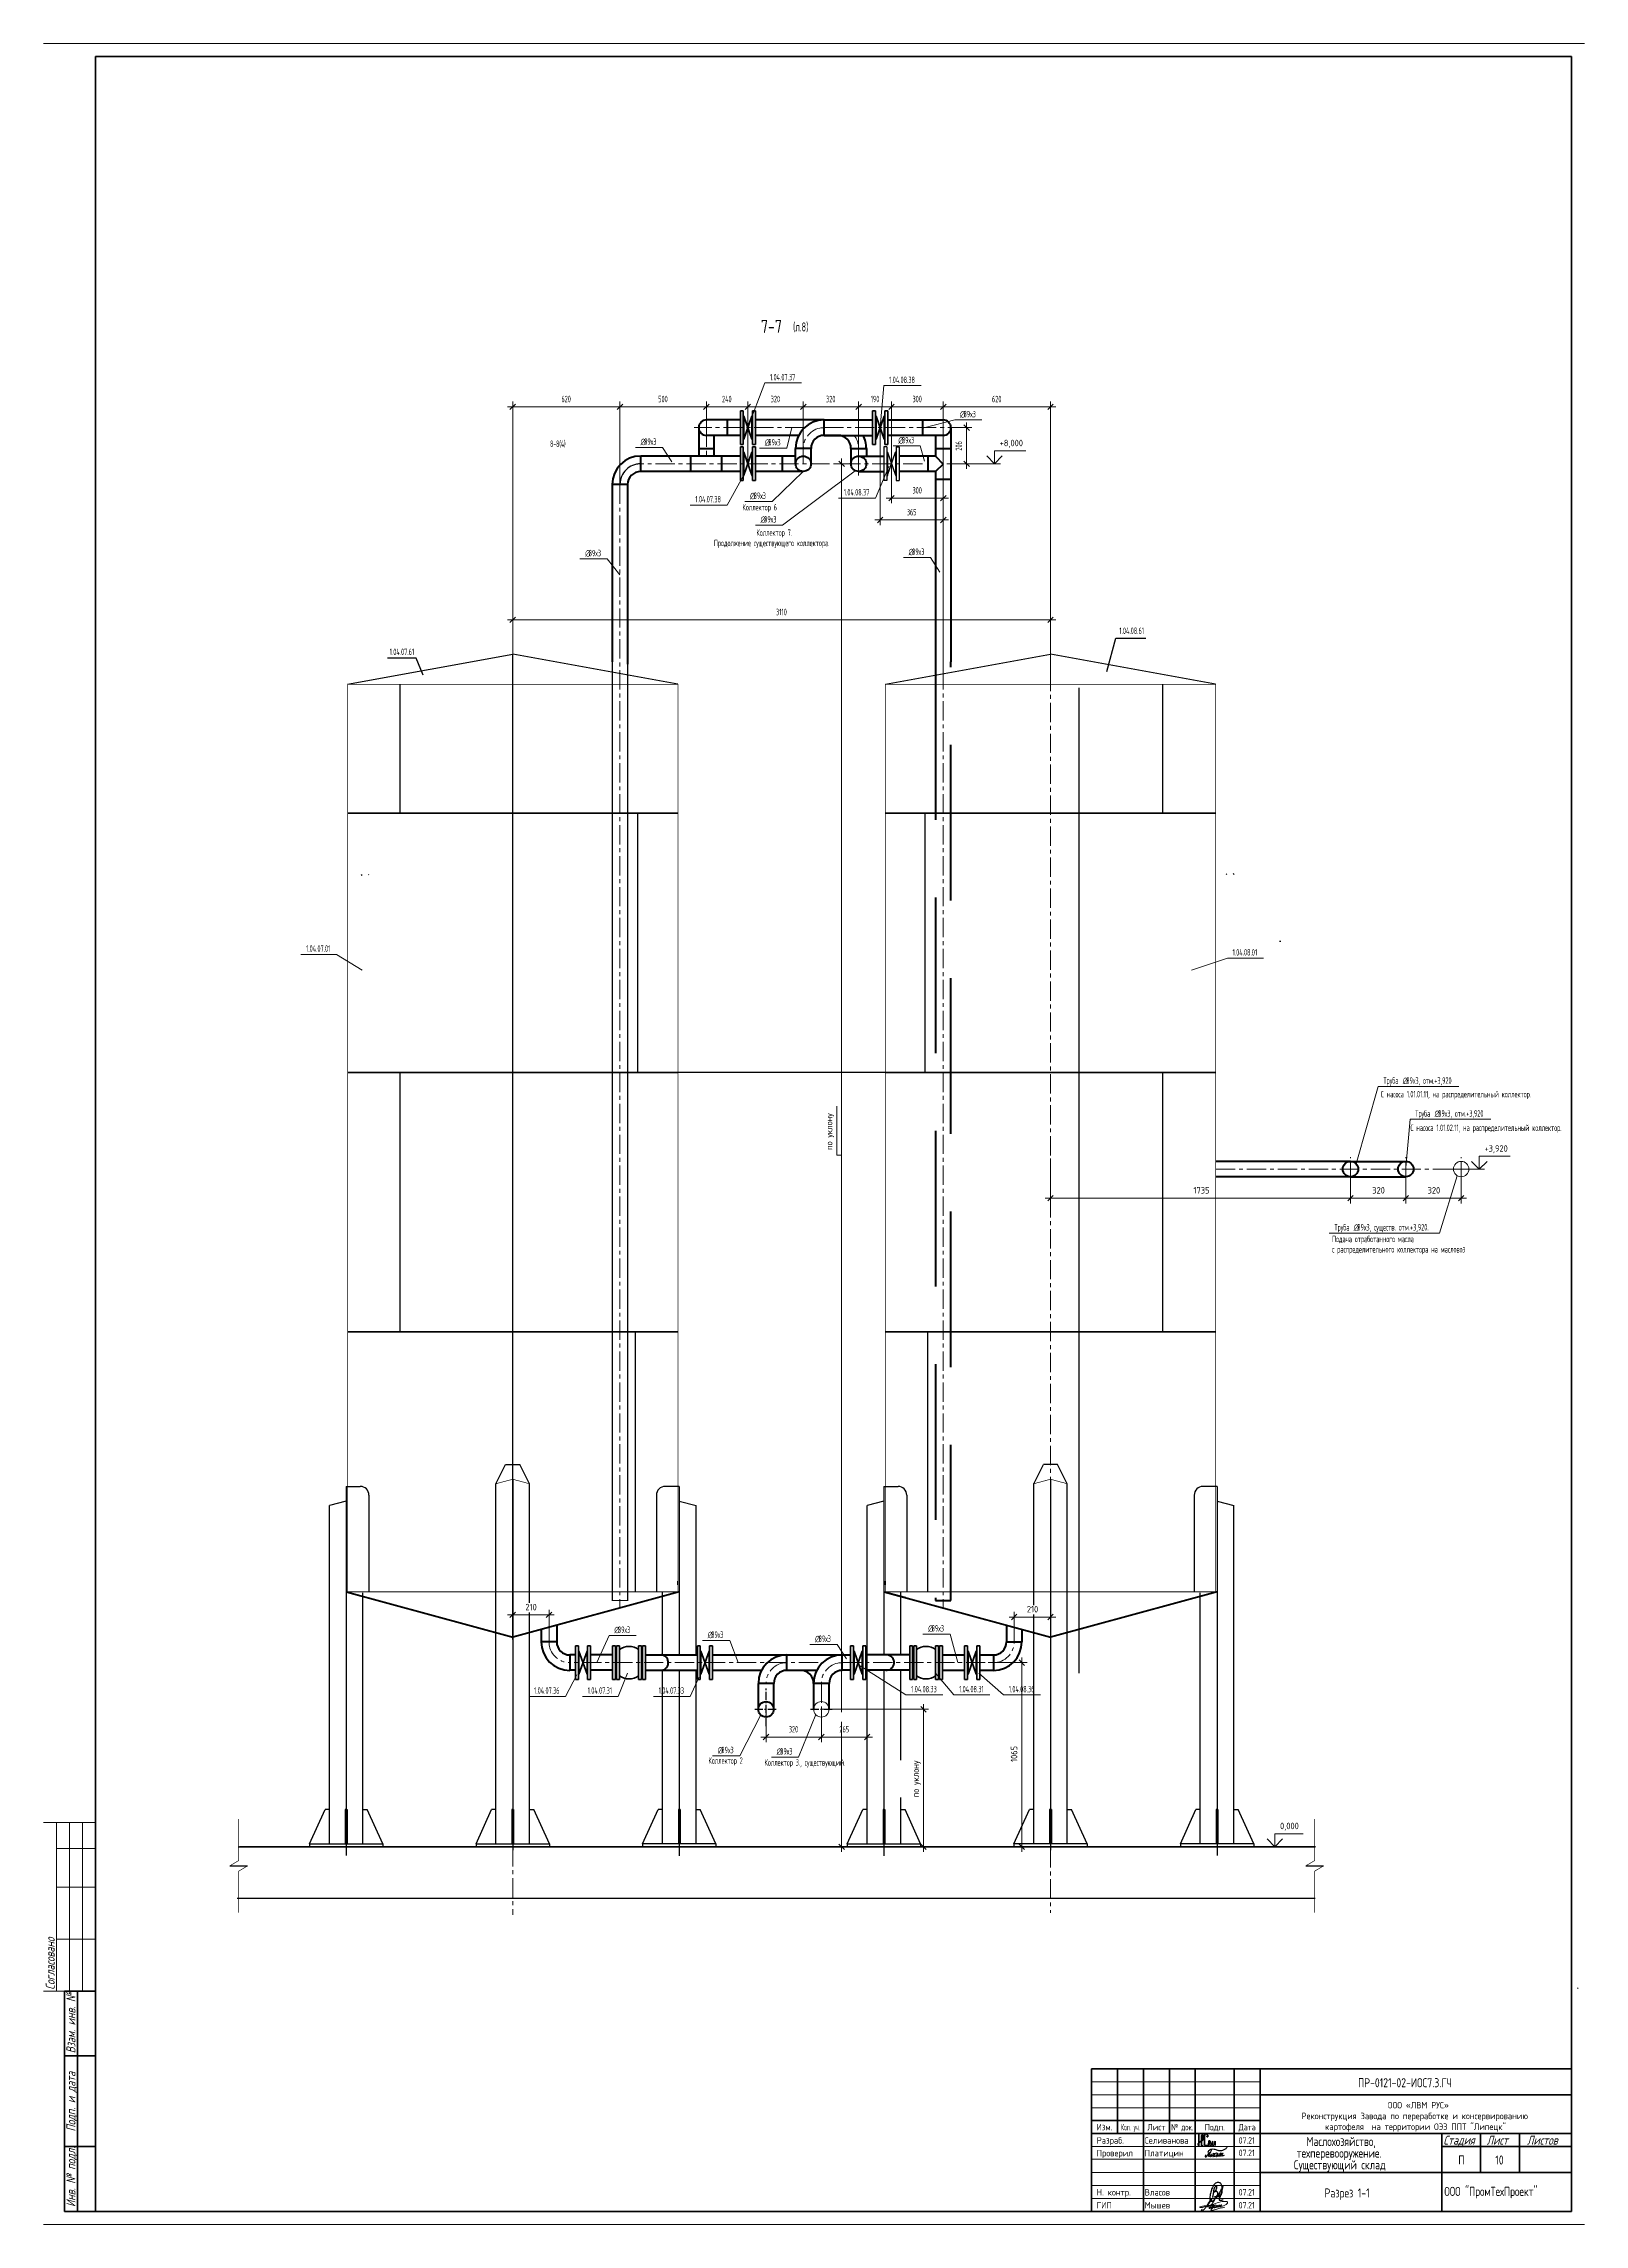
# Model space of a CAD drawing. Header units: millimetres. Extents: x -2281 to 17340, y -2563 to 4166.
# Drawn here: x 1682 to 2276, y 0 to 841 of the extents above; entities that cross this region are included whole.
import ezdxf
from ezdxf.enums import TextEntityAlignment as Align

# ---------------------------------------------------------------- set-up
doc = ezdxf.new("R2010")
doc.units = ezdxf.units.MM
for name, pattern in [('K5LT32775', [0]), ('K5LT32777', [0]), ('K5LT32783', [0]), ('K5LT32784', [0]), ('K5LT32786', [0]), ('K5LT32788', [0]), ('K5LT32789', [0]), ('K5LT32816', [5.08, 3.175, -0.635, 0.635, -0.635]), ('K5LT32821', [0]), ('K5LT32822', [0]), ('K5LT32823', [0]), ('K5LT32824', [714.375, 476.25, -79.375, 79.375, -79.375]), ('K5LT32825', [90, 60, -30]), ('K5LT32826', [0]), ('K5LT32830', [0]), ('K5LT32831', [50.8, 31.75, -6.35, 6.35, -6.35]), ('K5LT32832', [0]), ('K5LT_AXLED', [11.939881, 7.439881, -1.5, 1.5, -1.5]), ('K5LT_BASIC', [0]), ('K5LT_THIN', [0]), ('СПЛОШНАЯ', [1089000000.0, 99000000.0, 990000000.0])]:
    doc.linetypes.add(name, pattern=pattern)
doc.layers.add('Системный слой', color=7, linetype='Continuous')
doc.styles.add('KDIMTEXTSTYLE', font='GOST_AU.SHX', dxfattribs={"width": 0.96, "oblique": 15, "height": 5})
doc.styles.add('KTEXTSTYLE', font='GOST_AU.SHX', dxfattribs={"width": 0.96, "height": 5})
doc.styles.add('ГОСТ 2.304', font='CS_Gost2304.shx')
doc.dimstyles.new('KDIMSTYLE (0.07)', dxfattribs={"dimtxt": 5, "dimasz": 1, "dimexe": 2, "dimexo": 0, "dimgap": 1, "dimtad": 1, "dimlfac": 15, "dimtxsty": 'KDIMTEXTSTYLE', "dimsah": 1, "dimcen": 0, "dimdle": 1, "dimadec": 0, "dimazin": 0, "dimtfac": 0.667, "dimtmove": 0, "dimatfit": 3, "dimfxl": 1, "dimtvp": 1, "dimtolj": 1, "dimtzin": 0, "dimarcsym": 0})
pattern_1 = [(135, (0, 0), (-2.245064, -2.245064), [])]
pattern_2 = [(-45, (0, 0), (2.245064, 2.245064), [])]
pattern_3 = [(-45, (0, 0), (1.4142136, 1.4142136), [])]

msp = doc.modelspace()

# ---------------------------------------------------------------- texts
at = {"color": 7, "char_height": 2.5, "attachment_point": 1, "rotation": 90, "style": 'KTEXTSTYLE'}
for s, insert in [('\\H3.5;\\W0.965;\\Q15;\\Q15;Согласовано', (1682.77333, 90.5)), ('\\H3.5;\\W0.965;\\Q15;\\Q15;Взам. инв. №', (1690.77333, 65.98201)), ('\\H3.5;\\W0.965;\\Q15;\\Q15;Подп. и дата', (1690.77333, 35.7968)), ('\\H3.5;\\W0.965;\\Q15;\\Q15;Инв. № подл.', (1690.77333, 6.71162))]:
    msp.add_mtext(s, dxfattribs=dict(at, insert=insert))
at = {"color": 7, "char_height": 2.5, "attachment_point": 1, "style": 'KTEXTSTYLE'}
for s, insert in [('\\H3.5;\\W0.965;\\Q15;\\Q0; ', (2196.50083, 48.22914)), ('\\H3.5;\\W0.965;\\Q15;\\Q0;\\H2.50; ', (2224.04395, 47.22914)), ('\\H3.5;\\W0.965;\\Q15;\\Q0;\\H2.50; ', (2210.2724, 40.99525)), ('\\H3.5;\\W0.965;\\Q15;\\Q0;10', (2241.64792, 26.57668)), ('\\H3.5;\\W0.965;\\Q15;\\Q0;\\H2.50; ', (2086.5, 23.72564)), ('\\H3.5;\\W0.965;\\Q15;\\Q15;\\H2.50; ', (2086.5, 8.63334)), ('\\H3.5;\\W0.965;\\Q15;\\Q0; Разрез 1-1', (2174.10037, 13.87667))]:
    msp.add_mtext(s, dxfattribs=dict(at, insert=insert))
at = {"layer": 'Системный слой', "color": 7, "char_height": 2.5, "attachment_point": 1, "style": 'KTEXTSTYLE'}
for s, insert in [('\\H3.5;\\W0.965;\\Q15;\\Q0;\\H5.00;7-7', (1958.55615, 734.45085)), ('\\H3.5;\\W0.965;\\Q15;\\Q0;\\W0.715;(л.8)', (1970.90824, 733.50113)), ('\\H3.5;\\W0.965;\\Q15;\\Q0;\\W0.665;\\H2.50;8-8(4)', (1877.27576, 687.95106)), ('\\H3.5;\\W0.965;\\Q15;\\Q0;\\W0.715;\\H2.50;Коллектор 6', (1951.39942, 663.45513)), ('\\H3.5;\\W0.965;\\Q15;\\Q0;\\W0.715;\\H2.50;{\\c255;1.04.08.61}', (2096.71073, 615.8289)), ('\\H3.5;\\W0.965;\\Q15;\\Q0;\\W0.715;\\H2.50;{\\c255;1.04.07.61}', (1815.41355, 607.70757)), ('\\H3.5;\\W0.965;\\Q15;\\Q0;\\W0.715;\\H2.50;С насоса 1.01.01.11, на распределительный коллектор.', (2197.49933, 437.10555)), ('\\H3.5;\\W0.965;\\Q15;\\Q0;\\W0.715;\\H2.50;С насоса 1.01.02.11, на распределительный коллектор.', (2208.95258, 424.15169)), ('\\H3.5;\\W0.965;\\Q15;\\Q0;\\W0.715;\\H2.50;Коллектор 2', (1938.28215, 180.11703))]:
    msp.add_mtext(s, dxfattribs=dict(at, insert=insert))

# ---------------------------------------------------------------- blocks, each defined once
blk = doc.blocks.new('U484')
at = {"layer": 'Системный слой', "color": 150, "linetype": 'K5LT32830', "lineweight": 30, "true_color": 0x007fff}
for p, q in [((2007.1, 685.47), (2005.97, 685.47)), ((2005.97, 685.47), (2005.97, 672.47)), ((2005.97, 685.02), (2005.97, 683.53)), ((2007.1, 685.47), (2007.1, 672.47)), ((2007.3, 683.4), (2007.1, 683.7)), ((2007.3, 683.4), (2010.46, 674.53)), ((2007.3, 674.53), (2010.46, 683.4)), ((2007.3, 683.4), (2007.3, 674.53)), ((2010.46, 683.4), (2010.66, 683.7)), ((2010.46, 683.4), (2010.46, 674.53)), ((2010.66, 685.47), (2010.66, 672.47)), ((2010.66, 685.47), (2011.79, 685.47)), ((2011.79, 685.47), (2011.79, 672.47)), ((2011.79, 685.02), (2011.79, 683.53)), ((2007.3, 674.53), (2007.1, 674.23)), ((2010.46, 674.53), (2010.66, 674.23)), ((2007.1, 672.47), (2005.97, 672.47)), ((2010.66, 672.47), (2011.79, 672.47))]:
    blk.add_line(p, q, dxfattribs=at)
blk = doc.blocks.new('U485')
at = {"layer": 'Системный слой', "color": 5, "linetype": 'K5LT32775', "lineweight": 50, "true_color": 0x0000ff}
for p, q in [((1989.84, 213.67), (1989.84, 219.6)), ((1984.81, 208.63), (1978.88, 208.63))]:
    blk.add_line(p, q, dxfattribs=at)
for radius in [10.97, 5.03]:
    blk.add_arc((1989.84, 208.63), radius, 90, 180, dxfattribs=at)
at = {"layer": 'Системный слой', "color": 30, "linetype": 'K5LT_AXLED', "lineweight": 13, "true_color": 0xff8000}
blk.add_arc((1989.84, 208.63), 8, 90, 180, dxfattribs=at)
blk = doc.blocks.new('U486')
at = {"layer": 'Системный слой', "color": 150, "linetype": 'K5LT32826', "lineweight": 50, "true_color": 0x007fff}
for p, q in [((1912.18, 676), (1912.18, 681.93)), ((1907.14, 670.97), (1901.21, 670.97))]:
    blk.add_line(p, q, dxfattribs=at)
for radius in [10.97, 5.03]:
    blk.add_arc((1912.18, 670.97), radius, 90, 180, dxfattribs=at)
at = {"layer": 'Системный слой', "color": 150, "linetype": 'K5LT32831', "lineweight": 25, "true_color": 0x007fff}
blk.add_arc((1912.18, 670.97), 8, 90, 180, dxfattribs=at)
blk = doc.blocks.new('U487')
at = {"layer": 'Системный слой', "color": 5, "linetype": 'K5LT32832', "lineweight": 35, "true_color": 0x0000ff}
for p, q in [((1951.73, 685.47), (1950.6, 685.47)), ((1950.6, 685.47), (1950.6, 672.47)), ((1950.6, 685.02), (1950.6, 683.53)), ((1951.73, 685.47), (1951.73, 672.47)), ((1951.93, 683.4), (1951.73, 683.7)), ((1955.09, 683.4), (1951.93, 674.53)), ((1955.09, 674.53), (1951.93, 683.4)), ((1951.93, 683.4), (1951.93, 674.53)), ((1955.09, 683.4), (1955.29, 683.7)), ((1955.09, 683.4), (1955.09, 674.53)), ((1955.29, 685.47), (1955.29, 672.47)), ((1955.29, 685.47), (1956.42, 685.47)), ((1956.42, 685.47), (1956.42, 672.47)), ((1956.42, 685.02), (1956.42, 683.53)), ((1951.93, 674.53), (1951.73, 674.23)), ((1955.09, 674.53), (1955.29, 674.23)), ((1951.73, 672.47), (1950.6, 672.47)), ((1955.29, 672.47), (1956.42, 672.47))]:
    blk.add_line(p, q, dxfattribs=at)
blk = doc.blocks.new('U488')
at = {"layer": 'Системный слой', "color": 5, "linetype": 'K5LT32775', "lineweight": 50, "true_color": 0x0000ff}
for p, q in [((2048.18, 219.6), (2048.18, 213.67)), ((2053.21, 224.63), (2059.15, 224.63))]:
    blk.add_line(p, q, dxfattribs=at)
at = {"layer": 'Системный слой', "color": 30, "linetype": 'K5LT_AXLED', "lineweight": 13, "true_color": 0xff8000}
blk.add_arc((2048.18, 224.63), 8, 270, 0, dxfattribs=at)
at = {"layer": 'Системный слой', "color": 5, "linetype": 'K5LT32775', "lineweight": 50, "true_color": 0x0000ff}
for radius in [10.97, 5.03]:
    blk.add_arc((2048.18, 224.63), radius, 270, 0, dxfattribs=at)
blk = doc.blocks.new('U489')
at = {"layer": 'Системный слой', "color": 5, "linetype": 'K5LT32832', "lineweight": 35, "true_color": 0x0000ff}
for p, q in [((2017.03, 223.13), (2015.89, 223.13)), ((2015.89, 223.13), (2015.89, 210.13)), ((2015.89, 222.69), (2015.89, 221.2)), ((2017.03, 223.13), (2017.03, 210.13)), ((2017.23, 221.07), (2017.03, 221.37)), ((2017.23, 221.07), (2017.43, 221.37)), ((2017.23, 221.07), (2017.23, 212.2)), ((2017.23, 221.07), (2017.23, 212.2)), ((2017.43, 223.13), (2017.43, 210.13)), ((2017.43, 223.13), (2018.56, 223.13)), ((2018.56, 223.13), (2018.56, 210.13)), ((2018.56, 222.69), (2018.56, 221.2)), ((2027.03, 223.13), (2025.89, 223.13)), ((2025.89, 223.13), (2025.89, 210.13)), ((2025.89, 222.69), (2025.89, 221.2)), ((2027.03, 223.13), (2027.03, 210.13)), ((2027.23, 221.07), (2027.03, 221.37)), ((2027.23, 221.07), (2027.43, 221.37)), ((2027.23, 221.07), (2027.23, 212.2)), ((2027.23, 221.07), (2027.23, 212.2)), ((2027.43, 223.13), (2027.43, 210.13)), ((2027.43, 223.13), (2028.56, 223.13)), ((2028.56, 223.13), (2028.56, 210.13)), ((2028.56, 222.69), (2028.56, 221.2)), ((2017.23, 212.2), (2017.03, 211.9)), ((2017.23, 212.2), (2017.43, 211.9)), ((2027.23, 212.2), (2027.03, 211.9)), ((2027.23, 212.2), (2027.43, 211.9)), ((2017.03, 210.13), (2015.89, 210.13)), ((2017.43, 210.13), (2018.56, 210.13)), ((2027.03, 210.13), (2025.89, 210.13)), ((2027.43, 210.13), (2028.56, 210.13))]:
    blk.add_line(p, q, dxfattribs=at)
for start, end in [(54.32862, 125.67138), (234.32862, 305.67138)]:
    blk.add_arc((2022.23, 216.63), 6.29, start, end, dxfattribs=at)
blk = doc.blocks.new('U490')
at = {"layer": 'Системный слой', "color": 5, "linetype": 'K5LT32832', "lineweight": 35, "true_color": 0x0000ff}
for p, q in [((1935.17, 223.13), (1934.04, 223.13)), ((1934.04, 223.13), (1934.04, 210.13)), ((1934.04, 222.69), (1934.04, 221.2)), ((1935.17, 223.13), (1935.17, 210.13)), ((1935.37, 221.07), (1935.17, 221.37)), ((1938.53, 221.07), (1935.37, 212.2)), ((1938.53, 212.2), (1935.37, 221.07)), ((1935.37, 221.07), (1935.37, 212.2)), ((1938.53, 221.07), (1938.73, 221.37)), ((1938.53, 221.07), (1938.53, 212.2)), ((1938.73, 223.13), (1938.73, 210.13)), ((1938.73, 223.13), (1939.86, 223.13)), ((1939.86, 223.13), (1939.86, 210.13)), ((1939.86, 222.69), (1939.86, 221.2)), ((1935.37, 212.2), (1935.17, 211.9)), ((1938.53, 212.2), (1938.73, 211.9)), ((1935.17, 210.13), (1934.04, 210.13)), ((1938.73, 210.13), (1939.86, 210.13))]:
    blk.add_line(p, q, dxfattribs=at)
blk = doc.blocks.new('U491')
at = {"layer": 'Системный слой', "color": 5, "linetype": 'K5LT32832', "lineweight": 35, "true_color": 0x0000ff}
for p, q in [((1902.5, 223.13), (1901.37, 223.13)), ((1901.37, 223.13), (1901.37, 210.13)), ((1901.37, 222.69), (1901.37, 221.2)), ((1902.5, 223.13), (1902.5, 210.13)), ((1902.7, 221.07), (1902.5, 221.37)), ((1902.7, 221.07), (1902.9, 221.37)), ((1902.7, 221.07), (1902.7, 212.2)), ((1902.7, 221.07), (1902.7, 212.2)), ((1902.9, 223.13), (1902.9, 210.13)), ((1902.9, 223.13), (1904.04, 223.13)), ((1904.04, 223.13), (1904.04, 210.13)), ((1904.04, 222.69), (1904.04, 221.2)), ((1912.5, 223.13), (1911.37, 223.13)), ((1911.37, 223.13), (1911.37, 210.13)), ((1911.37, 222.69), (1911.37, 221.2)), ((1912.5, 223.13), (1912.5, 210.13)), ((1912.7, 221.07), (1912.5, 221.37)), ((1912.7, 221.07), (1912.9, 221.37)), ((1912.7, 221.07), (1912.7, 212.2)), ((1912.7, 221.07), (1912.7, 212.2)), ((1912.9, 223.13), (1912.9, 210.13)), ((1912.9, 223.13), (1914.04, 223.13)), ((1914.04, 223.13), (1914.04, 210.13)), ((1914.04, 222.69), (1914.04, 221.2)), ((1902.7, 212.2), (1902.5, 211.9)), ((1902.7, 212.2), (1902.9, 211.9)), ((1912.7, 212.2), (1912.5, 211.9)), ((1912.7, 212.2), (1912.9, 211.9)), ((1902.5, 210.13), (1901.37, 210.13)), ((1902.9, 210.13), (1904.04, 210.13)), ((1912.5, 210.13), (1911.37, 210.13)), ((1912.9, 210.13), (1914.04, 210.13))]:
    blk.add_line(p, q, dxfattribs=at)
for start, end in [(54.32862, 125.67138), (234.32862, 305.67138)]:
    blk.add_arc((1907.7, 216.63), 6.29, start, end, dxfattribs=at)
blk = doc.blocks.new('U495')
at = {"layer": 'Системный слой', "color": 151, "linetype": 'K5LT32788', "lineweight": 50, "true_color": 0x7fbfff}
for p, q in [((1968.51, 213.67), (1968.51, 219.6)), ((1963.48, 208.63), (1957.54, 208.63))]:
    blk.add_line(p, q, dxfattribs=at)
for radius in [10.97, 5.03]:
    blk.add_arc((1968.51, 208.63), radius, 90, 180, dxfattribs=at)
at = {"layer": 'Системный слой', "color": 30, "linetype": 'K5LT_AXLED', "lineweight": 13, "true_color": 0xff8000}
blk.add_arc((1968.51, 208.63), 8, 90, 180, dxfattribs=at)
blk = doc.blocks.new('U496')
at = {"layer": 'Системный слой', "color": 5, "linetype": 'K5LT32775', "lineweight": 50, "true_color": 0x0000ff}
for p, q in [((1879.81, 224.63), (1873.88, 224.63)), ((1884.84, 219.6), (1884.84, 213.67))]:
    blk.add_line(p, q, dxfattribs=at)
for radius in [10.97, 5.03]:
    blk.add_arc((1884.84, 224.63), radius, 180, 270, dxfattribs=at)
at = {"layer": 'Системный слой', "color": 30, "linetype": 'K5LT_AXLED', "lineweight": 13, "true_color": 0xff8000}
blk.add_arc((1884.84, 224.63), 8, 180, 270, dxfattribs=at)
blk = doc.blocks.new('U497')
at = {"layer": 'Системный слой', "color": 5, "linetype": 'K5LT32775', "lineweight": 50, "true_color": 0x0000ff}
for p, q in [((1982.88, 689.93), (1982.88, 695.87)), ((1977.84, 684.9), (1971.91, 684.9))]:
    blk.add_line(p, q, dxfattribs=at)
for radius in [10.97, 5.03]:
    blk.add_arc((1982.88, 684.9), radius, 90, 180, dxfattribs=at)
at = {"layer": 'Системный слой', "color": 30, "linetype": 'K5LT_AXLED', "lineweight": 13, "true_color": 0xff8000}
blk.add_arc((1982.88, 684.9), 8, 90, 180, dxfattribs=at)
blk = doc.blocks.new('U498')
at = {"layer": 'Системный слой', "color": 5, "linetype": 'K5LT32832', "lineweight": 35, "true_color": 0x0000ff}
for p, q in [((2002.73, 699.4), (2001.6, 699.4)), ((2001.6, 699.4), (2001.6, 686.4)), ((2001.6, 698.95), (2001.6, 697.47)), ((2002.73, 699.4), (2002.73, 686.4)), ((2006.29, 699.4), (2006.29, 686.4)), ((2006.29, 699.4), (2007.42, 699.4)), ((2007.42, 699.4), (2007.42, 686.4)), ((2007.42, 698.95), (2007.42, 697.47)), ((2002.93, 697.33), (2002.73, 697.63)), ((2002.93, 697.33), (2006.09, 688.47)), ((2002.93, 688.47), (2006.09, 697.33)), ((2002.93, 697.33), (2002.93, 688.47)), ((2006.09, 697.33), (2006.29, 697.63)), ((2006.09, 697.33), (2006.09, 688.47)), ((2002.73, 686.4), (2001.6, 686.4)), ((2002.93, 688.47), (2002.73, 688.17)), ((2006.09, 688.47), (2006.29, 688.17)), ((2006.29, 686.4), (2007.42, 686.4))]:
    blk.add_line(p, q, dxfattribs=at)
blk = doc.blocks.new('U499')
at = {"layer": 'Системный слой', "color": 151, "linetype": 'K5LT32788', "lineweight": 50, "true_color": 0x7fbfff}
for p, q in [((1988.21, 689.93), (1988.21, 689.93)), ((1993.24, 684.9), (1999.18, 684.9))]:
    blk.add_line(p, q, dxfattribs=at)
for radius, start, end in [(5.03, 0, 90), (10.97, 0.0009, 27.33042)]:
    blk.add_arc((1988.21, 684.9), radius, start, end, dxfattribs=at)
at = {"layer": 'Системный слой', "color": 30, "linetype": 'K5LT_AXLED', "lineweight": 13, "true_color": 0xff8000}
blk.add_arc((1988.21, 684.9), 8, 0, 39.00065, dxfattribs=at)
at = {"layer": 'Системный слой', "color": 5, "linetype": 'K5LT32775', "lineweight": 50, "true_color": 0x0000ff}
blk.add_arc((1988.21, 684.9), 10.97, 0, 0.0009, dxfattribs=at)
blk = doc.blocks.new('U500')
at = {"layer": 'Системный слой', "color": 151, "linetype": 'K5LT32789', "lineweight": 35, "true_color": 0x7fbfff}
for p, q in [((1951.73, 699.4), (1950.6, 699.4)), ((1950.6, 699.4), (1950.6, 686.4)), ((1950.6, 698.95), (1950.6, 697.47)), ((1951.73, 699.4), (1951.73, 686.4)), ((1955.29, 699.4), (1955.29, 686.4)), ((1955.29, 699.4), (1956.42, 699.4)), ((1956.42, 699.4), (1956.42, 686.4)), ((1956.42, 698.95), (1956.42, 697.47)), ((1951.93, 697.33), (1951.73, 697.63)), ((1955.09, 697.33), (1951.93, 688.47)), ((1955.09, 688.47), (1951.93, 697.33)), ((1951.93, 697.33), (1951.93, 688.47)), ((1955.09, 697.33), (1955.29, 697.63)), ((1955.09, 697.33), (1955.09, 688.47)), ((1951.73, 686.4), (1950.6, 686.4)), ((1951.93, 688.47), (1951.73, 688.17)), ((1955.09, 688.47), (1955.29, 688.17)), ((1955.29, 686.4), (1956.42, 686.4))]:
    blk.add_line(p, q, dxfattribs=at)
blk = doc.blocks.new('U525')
at = {"layer": 'Системный слой', "color": 5, "linetype": 'K5LT32832', "lineweight": 35, "true_color": 0x0000ff}
for p, q in [((2038.19, 223.13), (2037.06, 223.13)), ((2037.06, 223.13), (2037.06, 210.13)), ((2037.06, 222.69), (2037.06, 221.2)), ((2038.19, 223.13), (2038.19, 210.13)), ((2038.39, 221.07), (2038.19, 221.37)), ((2038.39, 221.07), (2041.55, 212.2)), ((2038.39, 212.2), (2041.55, 221.07)), ((2038.39, 221.07), (2038.39, 212.2)), ((2041.55, 221.07), (2041.75, 221.37)), ((2041.55, 221.07), (2041.55, 212.2)), ((2041.75, 223.13), (2041.75, 210.13)), ((2041.75, 223.13), (2042.88, 223.13)), ((2042.88, 223.13), (2042.88, 210.13)), ((2042.88, 222.69), (2042.88, 221.2)), ((2038.39, 212.2), (2038.19, 211.9)), ((2041.55, 212.2), (2041.75, 211.9)), ((2038.19, 210.13), (2037.06, 210.13)), ((2041.75, 210.13), (2042.88, 210.13))]:
    blk.add_line(p, q, dxfattribs=at)
blk = doc.blocks.new('U526')
at = {"layer": 'Системный слой', "color": 5, "linetype": 'K5LT32832', "lineweight": 35, "true_color": 0x0000ff}
for p, q in [((1888.17, 223.13), (1887.04, 223.13)), ((1887.04, 223.13), (1887.04, 210.13)), ((1887.04, 222.69), (1887.04, 221.2)), ((1888.17, 223.13), (1888.17, 210.13)), ((1888.37, 221.07), (1888.17, 221.37)), ((1891.53, 221.07), (1888.37, 212.2)), ((1891.53, 212.2), (1888.37, 221.07)), ((1888.37, 221.07), (1888.37, 212.2)), ((1891.53, 221.07), (1891.73, 221.37)), ((1891.53, 221.07), (1891.53, 212.2)), ((1891.73, 223.13), (1891.73, 210.13)), ((1891.73, 223.13), (1892.86, 223.13)), ((1892.86, 223.13), (1892.86, 210.13)), ((1892.86, 222.69), (1892.86, 221.2)), ((1888.37, 212.2), (1888.17, 211.9)), ((1891.53, 212.2), (1891.73, 211.9)), ((1888.17, 210.13), (1887.04, 210.13)), ((1891.73, 210.13), (1892.86, 210.13))]:
    blk.add_line(p, q, dxfattribs=at)
blk = doc.blocks.new('U565')
at = {"layer": 'Системный слой', "color": 5, "linetype": 'K5LT32832', "lineweight": 35, "true_color": 0x0000ff}
for p, q in [((1994.23, 223.13), (1993.1, 223.13)), ((1993.1, 223.13), (1993.1, 210.13)), ((1993.1, 222.69), (1993.1, 221.2)), ((1994.23, 223.13), (1994.23, 210.13)), ((1994.43, 221.07), (1994.23, 221.37)), ((1994.43, 221.07), (1997.59, 212.2)), ((1994.43, 212.2), (1997.59, 221.07)), ((1994.43, 221.07), (1994.43, 212.2)), ((1997.59, 221.07), (1997.79, 221.37)), ((1997.59, 221.07), (1997.59, 212.2)), ((1997.79, 223.13), (1997.79, 210.13)), ((1997.79, 223.13), (1998.92, 223.13)), ((1998.92, 223.13), (1998.92, 210.13)), ((1998.92, 222.69), (1998.92, 221.2)), ((1994.43, 212.2), (1994.23, 211.9)), ((1997.59, 212.2), (1997.79, 211.9)), ((1994.23, 210.13), (1993.1, 210.13)), ((1997.79, 210.13), (1998.92, 210.13))]:
    blk.add_line(p, q, dxfattribs=at)
blk = doc.blocks.new('U566')
at = {"layer": 'Системный слой', "color": 5, "linetype": 'K5LT32775', "lineweight": 50, "true_color": 0x0000ff}
blk.add_arc((1973.84, 208.63), 5.03, 0, 90, dxfattribs=at)
blk = doc.blocks.new('D80')
at = {"layer": 'Системный слой', "color": 7, "linetype": 'K5LT_THIN', "lineweight": 13}
for p, q in [((1981.84, 198.63), (2023.2, 198.63)), ((2022.26, 197.57), (2020.14, 199.69)), ((2021.2, 198.63), (2021.2, 200.63)), ((2021.2, 145.63), (2021.2, 198.63)), ((1991.84, 145.63), (2023.2, 145.63)), ((2020.14, 146.69), (2022.26, 144.57)), ((2021.2, 145.63), (2021.2, 143.63))]:
    blk.add_line(p, q, dxfattribs=at)
blk.add_wipeout([(2015.2, 164.66), (2011.7, 164.66), (2011.7, 179.01), (2015.2, 179.01)]).dxf.layer = 'Системный слой'
at = {"layer": 'Системный слой', "color": 7, "insert": (2016.95, 164.66), "char_height": 2.5, "attachment_point": 1, "rotation": 90, "style": 'KTEXTSTYLE'}
blk.add_mtext('\\H3.5;\\W0.965;\\Q15;\\Q0;\\H2.50;по уклону', dxfattribs=at)
blk = doc.blocks.new('KDIMARROW_03')
at = {"layer": 'Системный слой', "color": 0, "linetype": 'K5LT_THIN', "lineweight": 13}
for p, q in [((-1.06, -1.06), (1.06, 1.06)), ((0, 0), (-1, 0)), ((0, 0), (2, 0))]:
    blk.add_line(p, q, dxfattribs=at)
blk = doc.blocks.new('D81')
at = {"layer": 'Системный слой', "color": 7, "linetype": 'K5LT_THIN', "lineweight": 13}
for p, q in [((1996.21, 678.97), (1987.64, 678.97)), ((1990.7, 677.91), (1988.58, 680.03)), ((1989.64, 678.97), (1989.64, 680.97)), ((1989.64, 145.63), (1989.64, 678.97)), ((1987.84, 412.3), (1987.84, 431.25)), ((1989.64, 412.3), (1987.84, 412.3)), ((1991.84, 145.63), (1987.64, 145.63)), ((1988.58, 146.69), (1990.7, 144.57)), ((1989.64, 145.63), (1989.64, 143.63))]:
    blk.add_line(p, q, dxfattribs=at)
blk.add_wipeout([(1981.84, 414.3), (1978.34, 414.3), (1978.34, 428.65), (1981.84, 428.65)]).dxf.layer = 'Системный слой'
at = {"layer": 'Системный слой', "color": 7, "insert": (1983.59, 414.3), "char_height": 2.5, "attachment_point": 1, "rotation": 90, "style": 'KTEXTSTYLE'}
blk.add_mtext('\\H3.5;\\W0.965;\\Q15;\\Q0;\\H2.50;по уклону', dxfattribs=at)
blk = doc.blocks.new('D82')
at = {"layer": 'Системный слой', "color": 7, "linetype": 'K5LT_THIN', "lineweight": 13}
for p, q in [((1953.51, 700.92), (1951.51, 700.92)), ((1954.57, 701.98), (1952.45, 699.86)), ((1953.51, 678.97), (1953.51, 702.92)), ((1953.51, 700.92), (1974.88, 700.92)), ((1973.82, 699.86), (1975.94, 701.98)), ((1974.88, 678.97), (1974.88, 702.92)), ((1974.88, 700.92), (1976.88, 700.92))]:
    blk.add_line(p, q, dxfattribs=at)
blk.add_wipeout([(1962.31, 706.92), (1962.31, 710.49), (1965.93, 710.49), (1965.93, 706.92)]).dxf.layer = 'Системный слой'
at = {"layer": 'Системный слой', "color": 7, "insert": (1962.31, 705.19), "char_height": 2.5, "attachment_point": 1, "style": 'KTEXTSTYLE'}
blk.add_mtext('\\H3.5;\\W0.965;\\Q15;\\Q0;\\W0.715;\\H2.50;320', dxfattribs=at)
blk = doc.blocks.new('D83')
at = {"layer": 'Системный слой', "color": 7, "linetype": 'K5LT_THIN', "lineweight": 13}
for p, q in [((1996.21, 700.92), (1994.21, 700.92)), ((1997.27, 701.98), (1995.15, 699.86)), ((1996.21, 678.97), (1996.21, 702.92)), ((2008.88, 700.92), (1996.21, 700.92)), ((2007.82, 699.86), (2009.94, 701.98)), ((2008.88, 678.97), (2008.88, 702.92)), ((2008.88, 700.92), (2010.88, 700.92))]:
    blk.add_line(p, q, dxfattribs=at)
blk.add_wipeout([(2000.86, 706.92), (2000.86, 710.49), (2004.1, 710.49), (2004.1, 706.92)]).dxf.layer = 'Системный слой'
at = {"layer": 'Системный слой', "color": 7, "insert": (2000.86, 705.19), "char_height": 2.5, "attachment_point": 1, "style": 'KTEXTSTYLE'}
blk.add_mtext('\\H3.5;\\W0.965;\\Q15;\\Q0;\\W0.715;\\H2.50;190', dxfattribs=at)
blk = doc.blocks.new('D84')
at = {"layer": 'Системный слой', "color": 7, "linetype": 'K5LT_THIN', "lineweight": 13}
for p, q in [((1904.18, 700.92), (1902.18, 700.92)), ((1905.24, 701.98), (1903.12, 699.86)), ((1904.18, 686.17), (1904.18, 702.92)), ((1904.18, 700.92), (1937.51, 700.92)), ((1936.45, 699.86), (1938.57, 701.98)), ((1937.51, 692.9), (1937.51, 702.92)), ((1937.51, 700.92), (1939.51, 700.92))]:
    blk.add_line(p, q, dxfattribs=at)
blk.add_wipeout([(1918.96, 706.92), (1918.96, 710.49), (1922.58, 710.49), (1922.58, 706.92)]).dxf.layer = 'Системный слой'
at = {"layer": 'Системный слой', "color": 7, "insert": (1918.96, 705.19), "char_height": 2.5, "attachment_point": 1, "style": 'KTEXTSTYLE'}
blk.add_mtext('\\H3.5;\\W0.965;\\Q15;\\Q0;\\W0.715;\\H2.50;500', dxfattribs=at)
blk = doc.blocks.new('D85')
at = {"layer": 'Системный слой', "color": 7, "linetype": 'K5LT_THIN', "lineweight": 13}
for p, q in [((1960.51, 198.63), (1960.51, 185.93)), ((1981.84, 198.63), (1981.84, 185.93)), ((1960.51, 187.93), (1958.51, 187.93)), ((1961.57, 188.99), (1959.45, 186.87)), ((1960.51, 187.93), (1981.84, 187.93)), ((1980.78, 186.87), (1982.9, 188.99)), ((1981.84, 187.93), (1983.84, 187.93))]:
    blk.add_line(p, q, dxfattribs=at)
blk.add_wipeout([(1969.29, 193.93), (1969.29, 197.5), (1972.91, 197.5), (1972.91, 193.93)]).dxf.layer = 'Системный слой'
at = {"layer": 'Системный слой', "color": 7, "insert": (1969.29, 192.2), "char_height": 2.5, "attachment_point": 1, "style": 'KTEXTSTYLE'}
blk.add_mtext('\\H3.5;\\W0.965;\\Q15;\\Q0;\\W0.715;\\H2.50;320', dxfattribs=at)
blk = doc.blocks.new('D86')
at = {"layer": 'Системный слой', "color": 7, "linetype": 'K5LT_THIN', "lineweight": 13}
for p, q in [((1999.51, 277.19), (1999.51, 185.93)), ((1981.84, 198.63), (1981.84, 185.93)), ((1981.84, 187.93), (1979.84, 187.93)), ((1982.9, 188.99), (1980.78, 186.87)), ((1999.51, 187.93), (1981.84, 187.93)), ((1998.45, 186.87), (2000.57, 188.99)), ((1999.51, 187.93), (2001.51, 187.93))]:
    blk.add_line(p, q, dxfattribs=at)
blk.add_wipeout([(1988.79, 193.93), (1988.79, 197.5), (1992.41, 197.5), (1992.41, 193.93)]).dxf.layer = 'Системный слой'
at = {"layer": 'Системный слой', "color": 7, "insert": (1988.79, 192.2), "char_height": 2.5, "attachment_point": 1, "style": 'KTEXTSTYLE'}
blk.add_mtext('\\H3.5;\\W0.965;\\Q15;\\Q0;\\W0.715;\\H2.50;265', dxfattribs=at)
blk = doc.blocks.new('D87')
at = {"layer": 'Системный слой', "color": 7, "linetype": 'K5LT_THIN', "lineweight": 13}
for p, q in [((2028.84, 700.92), (2026.84, 700.92)), ((2029.9, 701.98), (2027.78, 699.86)), ((2028.84, 593.93), (2028.84, 702.92)), ((2070.18, 700.92), (2028.84, 700.92)), ((2069.12, 699.86), (2071.24, 701.98)), ((2070.18, 593.93), (2070.18, 702.92)), ((2070.18, 700.92), (2072.18, 700.92))]:
    blk.add_line(p, q, dxfattribs=at)
blk.add_wipeout([(2047.63, 706.92), (2047.63, 710.49), (2051.25, 710.49), (2051.25, 706.92)]).dxf.layer = 'Системный слой'
at = {"layer": 'Системный слой', "color": 7, "insert": (2047.63, 705.19), "char_height": 2.5, "attachment_point": 1, "style": 'KTEXTSTYLE'}
blk.add_mtext('\\H3.5;\\W0.965;\\Q15;\\Q0;\\W0.715;\\H2.50;620', dxfattribs=at)
blk = doc.blocks.new('D88')
at = {"layer": 'Системный слой', "color": 7, "linetype": 'K5LT_THIN', "lineweight": 13}
for p, q in [((2008.88, 700.92), (2006.88, 700.92)), ((2009.94, 701.98), (2007.82, 699.86)), ((2008.88, 678.97), (2008.88, 702.92)), ((2028.84, 700.92), (2008.88, 700.92)), ((2027.78, 699.86), (2029.9, 701.98)), ((2028.84, 670.97), (2028.84, 702.92)), ((2028.84, 700.92), (2030.84, 700.92))]:
    blk.add_line(p, q, dxfattribs=at)
blk.add_wipeout([(2016.98, 706.92), (2016.98, 710.49), (2020.6, 710.49), (2020.6, 706.92)]).dxf.layer = 'Системный слой'
at = {"layer": 'Системный слой', "color": 7, "insert": (2016.98, 705.19), "char_height": 2.5, "attachment_point": 1, "style": 'KTEXTSTYLE'}
blk.add_mtext('\\H3.5;\\W0.965;\\Q15;\\Q0;\\W0.715;\\H2.50;300', dxfattribs=at)
blk = doc.blocks.new('D89')
at = {"layer": 'Системный слой', "color": 7, "linetype": 'K5LT_THIN', "lineweight": 13}
for p, q in [((1862.84, 700.92), (1860.84, 700.92)), ((1863.9, 701.98), (1861.78, 699.86)), ((1862.84, 605.55), (1862.84, 702.92)), ((1904.18, 700.92), (1862.84, 700.92)), ((1903.12, 699.86), (1905.24, 701.98)), ((1904.18, 670.97), (1904.18, 702.92)), ((1904.18, 700.92), (1906.18, 700.92))]:
    blk.add_line(p, q, dxfattribs=at)
blk.add_wipeout([(1881.63, 706.92), (1881.63, 710.49), (1885.25, 710.49), (1885.25, 706.92)]).dxf.layer = 'Системный слой'
at = {"layer": 'Системный слой', "color": 7, "insert": (1881.63, 705.19), "char_height": 2.5, "attachment_point": 1, "style": 'KTEXTSTYLE'}
blk.add_mtext('\\H3.5;\\W0.965;\\Q15;\\Q0;\\W0.715;\\H2.50;620', dxfattribs=at)
blk = doc.blocks.new('D92')
at = {"layer": 'Системный слой', "color": 7, "linetype": 'K5LT_THIN', "lineweight": 13}
for p, q in [((1937.51, 700.92), (1935.51, 700.92)), ((1938.57, 701.98), (1936.45, 699.86)), ((1937.51, 692.9), (1937.51, 702.92)), ((1952.45, 699.86), (1954.57, 701.98)), ((1953.51, 692.9), (1953.51, 702.92)), ((1953.51, 700.92), (1955.51, 700.92))]:
    blk.add_line(p, q, dxfattribs=at)
blk.add_wipeout([(1943.56, 702.17), (1943.56, 705.74), (1947.31, 705.74), (1947.31, 702.17)]).dxf.layer = 'Системный слой'
blk.add_line((1937.51, 700.92), (1953.51, 700.92), dxfattribs=at)
at = {"layer": 'Системный слой', "color": 7, "insert": (1943.56, 705.19), "char_height": 2.5, "attachment_point": 1, "style": 'KTEXTSTYLE'}
blk.add_mtext('\\H3.5;\\W0.965;\\Q15;\\Q0;\\W0.715;\\H2.50;240', dxfattribs=at)
blk = doc.blocks.new('D93')
at = {"layer": 'Системный слой', "color": 7, "linetype": 'K5LT_THIN', "lineweight": 13}
for p, q in [((1974.88, 700.92), (1972.88, 700.92)), ((1975.94, 701.98), (1973.82, 699.86)), ((1974.88, 678.97), (1974.88, 702.92)), ((1995.15, 699.86), (1997.27, 701.98)), ((1996.21, 678.97), (1996.21, 702.92)), ((1996.21, 700.92), (1998.21, 700.92))]:
    blk.add_line(p, q, dxfattribs=at)
blk.add_wipeout([(1983.66, 702.17), (1983.66, 705.74), (1987.28, 705.74), (1987.28, 702.17)]).dxf.layer = 'Системный слой'
blk.add_line((1974.88, 700.92), (1996.21, 700.92), dxfattribs=at)
at = {"layer": 'Системный слой', "color": 7, "insert": (1983.66, 705.19), "char_height": 2.5, "attachment_point": 1, "style": 'KTEXTSTYLE'}
blk.add_mtext('\\H3.5;\\W0.965;\\Q15;\\Q0;\\W0.715;\\H2.50;320', dxfattribs=at)
blk = doc.blocks.new('D94')
at = {"layer": 'Системный слой', "color": 7, "linetype": 'K5LT_THIN', "lineweight": 13}
for p, q in [((2004.51, 692.9), (2004.51, 655.3)), ((2028.84, 692.9), (2028.84, 655.3)), ((2004.51, 657.3), (2002.51, 657.3)), ((2005.57, 658.36), (2003.45, 656.24)), ((2027.78, 656.24), (2029.9, 658.36)), ((2028.84, 657.3), (2030.84, 657.3))]:
    blk.add_line(p, q, dxfattribs=at)
blk.add_wipeout([(2014.79, 658.55), (2014.79, 662.12), (2018.41, 662.12), (2018.41, 658.55)]).dxf.layer = 'Системный слой'
blk.add_line((2028.84, 657.3), (2004.51, 657.3), dxfattribs=at)
at = {"layer": 'Системный слой', "color": 7, "insert": (2014.79, 661.57), "char_height": 2.5, "attachment_point": 1, "style": 'KTEXTSTYLE'}
blk.add_mtext('\\H3.5;\\W0.965;\\Q15;\\Q0;\\W0.715;\\H2.50;365', dxfattribs=at)
blk = doc.blocks.new('U576')
at = {"layer": 'Системный слой', "color": 7, "linetype": 'K5LT_THIN', "lineweight": 13}
for p, q in [((2045.58, 681.97), (2048.58, 678.97)), ((2048.58, 678.97), (2048.58, 683.97)), ((2048.58, 683.97), (2060.71, 683.97)), ((2048.58, 678.97), (2051.58, 681.97))]:
    blk.add_line(p, q, dxfattribs=at)
at = {"layer": 'Системный слой', "color": 7, "insert": (2050.58, 688.23), "char_height": 2.5, "attachment_point": 1, "style": 'KTEXTSTYLE'}
blk.add_mtext('\\H3.5;\\W0.965;\\Q15;\\Q0;\\H2.50;+8,000', dxfattribs=at)
blk = doc.blocks.new('D95')
at = {"layer": 'Системный слой', "color": 7, "linetype": 'K5LT_THIN', "lineweight": 13}
for p, q in [((2031.81, 692.9), (2039.83, 692.9)), ((2037.83, 692.9), (2037.83, 694.9)), ((2031.81, 678.97), (2039.83, 678.97)), ((2037.83, 678.97), (2037.83, 676.97))]:
    blk.add_line(p, q, dxfattribs=at)
blk.add_wipeout([(2036.58, 684.05), (2033.01, 684.05), (2033.01, 687.67), (2036.58, 687.67)]).dxf.layer = 'Системный слой'
for p, q in [((2038.89, 691.84), (2036.77, 693.96)), ((2037.83, 678.97), (2037.83, 692.9)), ((2036.77, 680.03), (2038.89, 677.91))]:
    blk.add_line(p, q, dxfattribs=at)
at = {"layer": 'Системный слой', "color": 7, "insert": (2033.56, 684.05), "char_height": 2.5, "attachment_point": 1, "rotation": 90, "style": 'KTEXTSTYLE'}
blk.add_mtext('\\H3.5;\\W0.965;\\Q15;\\Q0;\\W0.715;\\H2.50;206', dxfattribs=at)
blk = doc.blocks.new('U577')
at = {"layer": 'Системный слой', "color": 7, "linetype": 'K5LT_THIN', "lineweight": 13}
for q in [(2021, 227.63), (2034.45, 216.63)]:
    blk.add_line((2031.48, 227.63), q, dxfattribs=at)
at = {"layer": 'Системный слой', "color": 7, "char_height": 2.5, "attachment_point": 1, "style": 'KTEXTSTYLE'}
for s, insert in [('\\H3.5;\\W0.965;\\Q15;\\Q0;\\W0.715;\\H2.50;∅', (2023, 231.13)), ('\\H3.5;\\W0.965;\\Q15;\\Q0;\\W0.715;\\H2.50;89х3', (2024.32, 231.13))]:
    blk.add_mtext(s, dxfattribs=dict(at, insert=insert))
blk = doc.blocks.new('U578')
at = {"layer": 'Системный слой', "color": 7, "linetype": 'K5LT_THIN', "lineweight": 13}
for q in [(1977.41, 223.62), (1991.51, 218.05)]:
    blk.add_line((1987.89, 223.62), q, dxfattribs=at)
at = {"layer": 'Системный слой', "color": 7, "char_height": 2.5, "attachment_point": 1, "style": 'KTEXTSTYLE'}
for s, insert in [('\\H3.5;\\W0.965;\\Q15;\\Q0;\\W0.715;\\H2.50;∅', (1979.41, 227.12)), ('\\H3.5;\\W0.965;\\Q15;\\Q0;\\W0.715;\\H2.50;89х3', (1980.73, 227.12))]:
    blk.add_mtext(s, dxfattribs=dict(at, insert=insert))
blk = doc.blocks.new('U579')
at = {"layer": 'Системный слой', "color": 7, "linetype": 'K5LT_THIN', "lineweight": 13}
for q in [(1936.01, 225.17), (1949.7, 216.63)]:
    blk.add_line((1946.49, 225.17), q, dxfattribs=at)
at = {"layer": 'Системный слой', "color": 7, "char_height": 2.5, "attachment_point": 1, "style": 'KTEXTSTYLE'}
for s, insert in [('\\H3.5;\\W0.965;\\Q15;\\Q0;\\W0.715;\\H2.50;∅', (1938.01, 228.67)), ('\\H3.5;\\W0.965;\\Q15;\\Q0;\\W0.715;\\H2.50;89х3', (1939.33, 228.67))]:
    blk.add_mtext(s, dxfattribs=dict(at, insert=insert))
blk = doc.blocks.new('U580')
at = {"layer": 'Системный слой', "color": 7, "linetype": 'K5LT_THIN', "lineweight": 13}
for q in [(1895.29, 216.63), (1910.5, 227.09)]:
    blk.add_line((1900.02, 227.09), q, dxfattribs=at)
at = {"layer": 'Системный слой', "color": 7, "char_height": 2.5, "attachment_point": 1, "style": 'KTEXTSTYLE'}
for s, insert in [('\\H3.5;\\W0.965;\\Q15;\\Q0;\\W0.715;\\H2.50;∅', (1902.02, 230.59)), ('\\H3.5;\\W0.965;\\Q15;\\Q0;\\W0.715;\\H2.50;89х3', (1903.34, 230.59))]:
    blk.add_mtext(s, dxfattribs=dict(at, insert=insert))
blk = doc.blocks.new('U581')
at = {"layer": 'Системный слой', "color": 7, "linetype": 'K5LT_THIN', "lineweight": 13}
for q in [(1958.49, 196.46), (1939.92, 180.7)]:
    blk.add_line((1950.4, 180.7), q, dxfattribs=at)
at = {"layer": 'Системный слой', "color": 7, "char_height": 2.5, "attachment_point": 1, "style": 'KTEXTSTYLE'}
for s, insert in [('\\H3.5;\\W0.965;\\Q15;\\Q0;\\W0.715;\\H2.50;∅', (1941.92, 184.2)), ('\\H3.5;\\W0.965;\\Q15;\\Q0;\\W0.715;\\H2.50;89х3', (1943.24, 184.2))]:
    blk.add_mtext(s, dxfattribs=dict(at, insert=insert))
blk = doc.blocks.new('U582')
at = {"layer": 'Системный слой', "color": 7, "linetype": 'K5LT_THIN', "lineweight": 13}
for q in [(1910.14, 685.26), (1924.23, 679.69)]:
    blk.add_line((1920.62, 685.26), q, dxfattribs=at)
at = {"layer": 'Системный слой', "color": 7, "char_height": 2.5, "attachment_point": 1, "style": 'KTEXTSTYLE'}
for s, insert in [('\\H3.5;\\W0.965;\\Q15;\\Q0;\\W0.715;\\H2.50;∅', (1912.14, 688.76)), ('\\H3.5;\\W0.965;\\Q15;\\Q0;\\W0.715;\\H2.50;89х3', (1913.46, 688.76))]:
    blk.add_mtext(s, dxfattribs=dict(at, insert=insert))
blk = doc.blocks.new('U583')
at = {"layer": 'Системный слой', "color": 7, "linetype": 'K5LT_THIN', "lineweight": 13}
for q in [(1970.5, 692.9), (1958.03, 685.02)]:
    blk.add_line((1968.51, 685.02), q, dxfattribs=at)
at = {"layer": 'Системный слой', "color": 7, "char_height": 2.5, "attachment_point": 1, "style": 'KTEXTSTYLE'}
for s, insert in [('\\H3.5;\\W0.965;\\Q15;\\Q0;\\W0.715;\\H2.50;∅', (1960.03, 688.52)), ('\\H3.5;\\W0.965;\\Q15;\\Q0;\\W0.715;\\H2.50;89х3', (1961.35, 688.52))]:
    blk.add_mtext(s, dxfattribs=dict(at, insert=insert))
blk = doc.blocks.new('U584')
at = {"layer": 'Системный слой', "color": 7, "linetype": 'K5LT_THIN', "lineweight": 13}
for q in [(2021.34, 692.87), (2043.75, 695.87)]:
    blk.add_line((2033.27, 695.87), q, dxfattribs=at)
at = {"layer": 'Системный слой', "color": 7, "char_height": 2.5, "attachment_point": 1, "style": 'KTEXTSTYLE'}
for s, insert in [('\\H3.5;\\W0.965;\\Q15;\\Q0;\\W0.715;\\H2.50;∅', (2035.27, 699.37)), ('\\H3.5;\\W0.965;\\Q15;\\Q0;\\W0.715;\\H2.50;89х3', (2036.59, 699.37))]:
    blk.add_mtext(s, dxfattribs=dict(at, insert=insert))
blk = doc.blocks.new('U585')
at = {"layer": 'Системный слой', "color": 7, "linetype": 'K5LT_THIN', "lineweight": 13}
for q in [(2013.45, 642.81), (2027.54, 637.23)]:
    blk.add_line((2023.93, 642.81), q, dxfattribs=at)
at = {"layer": 'Системный слой', "color": 7, "char_height": 2.5, "attachment_point": 1, "style": 'KTEXTSTYLE'}
for s, insert in [('\\H3.5;\\W0.965;\\Q15;\\Q0;\\W0.715;\\H2.50;∅', (2015.45, 646.31)), ('\\H3.5;\\W0.965;\\Q15;\\Q0;\\W0.715;\\H2.50;89х3', (2016.77, 646.31))]:
    blk.add_mtext(s, dxfattribs=dict(at, insert=insert))
blk = doc.blocks.new('U586')
at = {"layer": 'Системный слой', "color": 7, "linetype": 'K5LT_THIN', "lineweight": 13}
for q in [(2009.51, 685.84), (2021.61, 679.97)]:
    blk.add_line((2019.99, 685.84), q, dxfattribs=at)
at = {"layer": 'Системный слой', "color": 7, "char_height": 2.5, "attachment_point": 1, "style": 'KTEXTSTYLE'}
for s, insert in [('\\H3.5;\\W0.965;\\Q15;\\Q0;\\W0.715;\\H2.50;∅', (2011.51, 689.34)), ('\\H3.5;\\W0.965;\\Q15;\\Q0;\\W0.715;\\H2.50;89х3', (2012.83, 689.34))]:
    blk.add_mtext(s, dxfattribs=dict(at, insert=insert))
blk = doc.blocks.new('U587')
at = {"layer": 'Системный слой', "color": 7, "linetype": 'K5LT_THIN', "lineweight": 13}
for q in [(1888.78, 642.28), (1904.18, 636.2)]:
    blk.add_line((1899.26, 642.28), q, dxfattribs=at)
at = {"layer": 'Системный слой', "color": 7, "char_height": 2.5, "attachment_point": 1, "style": 'KTEXTSTYLE'}
for s, insert in [('\\H3.5;\\W0.965;\\Q15;\\Q0;\\W0.715;\\H2.50;∅', (1890.78, 645.78)), ('\\H3.5;\\W0.965;\\Q15;\\Q0;\\W0.715;\\H2.50;89х3', (1892.1, 645.78))]:
    blk.add_mtext(s, dxfattribs=dict(at, insert=insert))
blk = doc.blocks.new('U588')
at = {"layer": 'Системный слой', "color": 7, "linetype": 'K5LT_THIN', "lineweight": 13}
for q in [(1994.91, 676.24), (1956.4, 655.3)]:
    blk.add_line((1966.88, 655.3), q, dxfattribs=at)
at = {"layer": 'Системный слой', "color": 7, "char_height": 2.5, "attachment_point": 1, "style": 'KTEXTSTYLE'}
for s, insert in [('\\H3.5;\\W0.965;\\Q15;\\Q0;\\W0.715;\\H2.50;∅', (1958.4, 658.8)), ('\\H3.5;\\W0.965;\\Q15;\\Q0;\\W0.715;\\H2.50;89х3', (1959.72, 658.8))]:
    blk.add_mtext(s, dxfattribs=dict(at, insert=insert))
blk = doc.blocks.new('T10')
at = {"layer": 'Системный слой', "color": 7, "char_height": 2.5, "attachment_point": 1, "style": 'KTEXTSTYLE'}
for s, insert in [('\\H3.5;\\W0.965;\\Q15;\\Q0;\\W0.715;\\H2.50;Продолжение существующего коллектора.', (1940.43, 649.69)), ('\\H3.5;\\W0.965;\\Q15;\\Q0;\\W0.715;\\H2.50;Коллектор 7.', (1956.77, 653.69))]:
    blk.add_mtext(s, dxfattribs=dict(at, insert=insert))
blk = doc.blocks.new('U605')
at = {"layer": 'Системный слой', "color": 7, "linetype": 'K5LT_THIN', "lineweight": 13}
for q in [(1974.88, 676), (1952.36, 664.41)]:
    blk.add_line((1962.84, 664.41), q, dxfattribs=at)
at = {"layer": 'Системный слой', "color": 7, "char_height": 2.5, "attachment_point": 1, "style": 'KTEXTSTYLE'}
for s, insert in [('\\H3.5;\\W0.965;\\Q15;\\Q0;\\W0.715;\\H2.50;∅', (1954.36, 667.91)), ('\\H3.5;\\W0.965;\\Q15;\\Q0;\\W0.715;\\H2.50;89х3', (1955.68, 667.91))]:
    blk.add_mtext(s, dxfattribs=dict(at, insert=insert))
blk = doc.blocks.new('U606')
at = {"layer": 'Системный слой', "color": 7, "linetype": 'K5LT_THIN', "lineweight": 13}
for q in [(1979.72, 196.57), (1962.58, 180.18)]:
    blk.add_line((1973.06, 180.18), q, dxfattribs=at)
at = {"layer": 'Системный слой', "color": 7, "char_height": 2.5, "attachment_point": 1, "style": 'KTEXTSTYLE'}
for s, insert in [('\\H3.5;\\W0.965;\\Q15;\\Q0;\\W0.715;\\H2.50;∅', (1964.58, 183.68)), ('\\H3.5;\\W0.965;\\Q15;\\Q0;\\W0.715;\\H2.50;89х3', (1965.9, 183.68))]:
    blk.add_mtext(s, dxfattribs=dict(at, insert=insert))
blk = doc.blocks.new('D102')
at = {"layer": 'Системный слой', "color": 7, "linetype": 'K5LT_THIN', "lineweight": 13}
for p, q in [((2046.11, 216.63), (2061.15, 216.63)), ((2060.21, 215.57), (2058.08, 217.69)), ((2059.15, 216.63), (2059.15, 218.63)), ((2043.27, 145.63), (2061.15, 145.63)), ((2058.08, 146.69), (2060.21, 144.57)), ((2059.15, 145.63), (2059.15, 143.63))]:
    blk.add_line(p, q, dxfattribs=at)
blk.add_wipeout([(2058.15, 178.32), (2054.58, 178.32), (2054.58, 183.72), (2058.15, 183.72)]).dxf.layer = 'Системный слой'
blk.add_line((2059.15, 216.63), (2059.15, 145.63), dxfattribs=at)
at = {"layer": 'Системный слой', "color": 7, "insert": (2054.88, 178.32), "char_height": 2.5, "attachment_point": 1, "rotation": 90, "style": 'KTEXTSTYLE'}
blk.add_mtext('\\H3.5;\\W0.965;\\Q15;\\Q0;\\H2.50;1065', dxfattribs=at)
blk = doc.blocks.new('U615')
at = {"layer": 'Системный слой', "color": 7, "linetype": 'K5LT_THIN', "lineweight": 13}
for q in [(2025.89, 212.57), (2046.77, 204.17)]:
    blk.add_line((2032.92, 204.17), q, dxfattribs=at)
at = {"layer": 'Системный слой', "color": 7, "insert": (2034.92, 207.67), "char_height": 2.5, "attachment_point": 1, "style": 'KTEXTSTYLE'}
blk.add_mtext('\\H3.5;\\W0.965;\\Q15;\\Q0;\\W0.715;\\H2.50;{\\c255;1.04.08.31}', dxfattribs=at)
blk = doc.blocks.new('U616')
at = {"layer": 'Системный слой', "color": 7, "linetype": 'K5LT_THIN', "lineweight": 13}
for q in [(1907.13, 212.62), (1889.75, 203.63)]:
    blk.add_line((1903.47, 203.63), q, dxfattribs=at)
at = {"layer": 'Системный слой', "color": 7, "insert": (1891.75, 207.13), "char_height": 2.5, "attachment_point": 1, "style": 'KTEXTSTYLE'}
blk.add_mtext('\\H3.5;\\W0.965;\\Q15;\\Q0;\\W0.715;\\H2.50;{\\c255;1.04.07.31}', dxfattribs=at)
blk = doc.blocks.new('U617')
at = {"layer": 'Системный слой', "color": 7, "linetype": 'K5LT_THIN', "lineweight": 13}
for q in [(1996.83, 215.35), (2028.72, 204.17)]:
    blk.add_line((2014.46, 204.17), q, dxfattribs=at)
at = {"layer": 'Системный слой', "color": 7, "insert": (2016.46, 207.67), "char_height": 2.5, "attachment_point": 1, "style": 'KTEXTSTYLE'}
blk.add_mtext('\\H3.5;\\W0.965;\\Q15;\\Q0;\\W0.715;\\H2.50;{\\c255;1.04.08.33}', dxfattribs=at)
blk = doc.blocks.new('U618')
at = {"layer": 'Системный слой', "color": 7, "linetype": 'K5LT_THIN', "lineweight": 13}
for q in [(1934.6, 210.94), (1917.12, 203.63)]:
    blk.add_line((1931.24, 203.63), q, dxfattribs=at)
at = {"layer": 'Системный слой', "color": 7, "insert": (1919.12, 207.13), "char_height": 2.5, "attachment_point": 1, "style": 'KTEXTSTYLE'}
blk.add_mtext('\\H3.5;\\W0.965;\\Q15;\\Q0;\\W0.715;\\H2.50;{\\c255;1.04.07.33}', dxfattribs=at)
blk = doc.blocks.new('U619')
at = {"layer": 'Системный слой', "color": 7, "linetype": 'K5LT_THIN', "lineweight": 13}
for q in [(2124.57, 483.71), (2152.24, 488.31)]:
    blk.add_line((2138.38, 488.31), q, dxfattribs=at)
at = {"layer": 'Системный слой', "color": 7, "insert": (2140.38, 491.81), "char_height": 2.5, "attachment_point": 1, "style": 'KTEXTSTYLE'}
blk.add_mtext('\\H3.5;\\W0.965;\\Q15;\\Q0;\\W0.715;\\H2.50;{\\c255;1.04.08.01}', dxfattribs=at)
blk = doc.blocks.new('U620')
at = {"layer": 'Системный слой', "color": 7, "linetype": 'K5LT_THIN', "lineweight": 13}
for q in [(1781.17, 489.77), (1804.81, 483.71)]:
    blk.add_line((1794.9, 489.77), q, dxfattribs=at)
at = {"layer": 'Системный слой', "color": 7, "insert": (1783.17, 493.27), "char_height": 2.5, "attachment_point": 1, "style": 'KTEXTSTYLE'}
blk.add_mtext('\\H3.5;\\W0.965;\\Q15;\\Q0;\\W0.715;\\H2.50;{\\c255;1.04.07.01}', dxfattribs=at)
blk = doc.blocks.new('U621')
at = {"layer": 'Системный слой', "color": 7, "linetype": 'K5LT_THIN', "lineweight": 13}
for q in [(2042.56, 212.53), (2066.35, 204.17)]:
    blk.add_line((2052.09, 204.17), q, dxfattribs=at)
at = {"layer": 'Системный слой', "color": 7, "insert": (2054.09, 207.67), "char_height": 2.5, "attachment_point": 1, "style": 'KTEXTSTYLE'}
blk.add_mtext('\\H3.5;\\W0.965;\\Q15;\\Q0;\\W0.715;\\H2.50;{\\c255;1.04.08.36}', dxfattribs=at)
blk = doc.blocks.new('U622')
at = {"layer": 'Системный слой', "color": 7, "linetype": 'K5LT_THIN', "lineweight": 13}
for q in [(1887.6, 211.9), (1869.09, 203.63)]:
    blk.add_line((1883.21, 203.63), q, dxfattribs=at)
at = {"layer": 'Системный слой', "color": 7, "insert": (1871.09, 207.13), "char_height": 2.5, "attachment_point": 1, "style": 'KTEXTSTYLE'}
blk.add_mtext('\\H3.5;\\W0.965;\\Q15;\\Q0;\\W0.715;\\H2.50;{\\c255;1.04.07.36}', dxfattribs=at)
blk = doc.blocks.new('D103')
at = {"layer": 'Системный слой', "color": 7, "linetype": 'K5LT_THIN', "lineweight": 13}
for p, q in [((2056.18, 227.51), (2056.18, 236.22)), ((2070.18, 226.31), (2070.18, 236.22)), ((2056.18, 234.22), (2054.18, 234.22)), ((2070.18, 234.22), (2072.18, 234.22))]:
    blk.add_line(p, q, dxfattribs=at)
blk.add_wipeout([(2061.06, 235.22), (2061.06, 238.79), (2065.13, 238.79), (2065.13, 235.22)]).dxf.layer = 'Системный слой'
for p, q in [((2057.24, 235.28), (2055.12, 233.16)), ((2070.18, 234.22), (2056.18, 234.22)), ((2069.12, 233.16), (2071.24, 235.28))]:
    blk.add_line(p, q, dxfattribs=at)
at = {"layer": 'Системный слой', "color": 7, "insert": (2061.06, 238.49), "char_height": 2.5, "attachment_point": 1, "style": 'KTEXTSTYLE'}
blk.add_mtext('\\H3.5;\\W0.965;\\Q15;\\Q0;\\H2.50;210', dxfattribs=at)
blk = doc.blocks.new('D104')
at = {"layer": 'Системный слой', "color": 7, "linetype": 'K5LT_THIN', "lineweight": 13}
for p, q in [((1862.84, 228.1), (1862.84, 237.05)), ((1876.84, 228.75), (1876.84, 237.05)), ((1862.84, 235.05), (1860.84, 235.05)), ((1876.84, 235.05), (1878.84, 235.05))]:
    blk.add_line(p, q, dxfattribs=at)
blk.add_wipeout([(1867.73, 236.05), (1867.73, 239.62), (1871.79, 239.62), (1871.79, 236.05)]).dxf.layer = 'Системный слой'
for p, q in [((1863.9, 236.11), (1861.78, 233.99)), ((1875.78, 233.99), (1877.9, 236.11)), ((1876.84, 235.05), (1862.84, 235.05))]:
    blk.add_line(p, q, dxfattribs=at)
at = {"layer": 'Системный слой', "color": 7, "insert": (1867.73, 239.32), "char_height": 2.5, "attachment_point": 1, "style": 'KTEXTSTYLE'}
blk.add_mtext('\\H3.5;\\W0.965;\\Q15;\\Q0;\\H2.50;210', dxfattribs=at)
blk = doc.blocks.new('U733')
at = {"layer": 'Системный слой', "color": 7, "linetype": 'K5LT_THIN', "lineweight": 13}
for q in [(2004.51, 692.9), (2020.35, 709.1)]:
    blk.add_line((2005.97, 709.1), q, dxfattribs=at)
at = {"layer": 'Системный слой', "color": 7, "insert": (2007.97, 712.6), "char_height": 2.5, "attachment_point": 1, "style": 'KTEXTSTYLE'}
blk.add_mtext('\\H3.5;\\W0.965;\\Q15;\\Q0;\\W0.715;\\H2.50;{\\c255;1.04.08.38}', dxfattribs=at)
blk = doc.blocks.new('U734')
at = {"layer": 'Системный слой', "color": 7, "linetype": 'K5LT_THIN', "lineweight": 13}
for q in [(1951.73, 674.23), (1931.26, 663.05)]:
    blk.add_line((1945.51, 663.05), q, dxfattribs=at)
at = {"layer": 'Системный слой', "color": 7, "insert": (1933.26, 666.55), "char_height": 2.5, "attachment_point": 1, "style": 'KTEXTSTYLE'}
blk.add_mtext('\\H3.5;\\W0.965;\\Q15;\\Q0;\\W0.715;\\H2.50;{\\c255;1.04.07.38}', dxfattribs=at)
blk = doc.blocks.new('U735')
at = {"layer": 'Системный слой', "color": 7, "linetype": 'K5LT_THIN', "lineweight": 13}
for q in [(1953.51, 692.9), (1974.15, 710.13)]:
    blk.add_line((1960.03, 710.13), q, dxfattribs=at)
at = {"layer": 'Системный слой', "color": 7, "insert": (1962.03, 713.63), "char_height": 2.5, "attachment_point": 1, "style": 'KTEXTSTYLE'}
blk.add_mtext('\\H3.5;\\W0.965;\\Q15;\\Q0;\\W0.715;\\H2.50;{\\c255;1.04.07.37}', dxfattribs=at)
blk = doc.blocks.new('U736')
at = {"layer": 'Системный слой', "color": 7, "linetype": 'K5LT_THIN', "lineweight": 13}
for q in [(2007.88, 677.97), (1988.48, 665.73)]:
    blk.add_line((2002.73, 665.73), q, dxfattribs=at)
at = {"layer": 'Системный слой', "color": 7, "insert": (1990.48, 669.23), "char_height": 2.5, "attachment_point": 1, "style": 'KTEXTSTYLE'}
blk.add_mtext('\\H3.5;\\W0.965;\\Q15;\\Q0;\\W0.715;\\H2.50;{\\c255;1.04.08.37}', dxfattribs=at)
blk = doc.blocks.new('D174')
at = {"layer": 'Системный слой', "color": 7, "linetype": 'K5LT_THIN', "lineweight": 13}
for p, q in [((2008.88, 678.97), (2008.88, 663.73)), ((2028.84, 678.85), (2028.84, 663.73)), ((2008.88, 665.73), (2006.88, 665.73)), ((2009.94, 666.79), (2007.82, 664.67)), ((2027.78, 664.67), (2029.9, 666.79)), ((2028.84, 665.73), (2030.84, 665.73))]:
    blk.add_line(p, q, dxfattribs=at)
blk.add_wipeout([(2016.98, 666.98), (2016.98, 670.54), (2020.6, 670.54), (2020.6, 666.98)]).dxf.layer = 'Системный слой'
blk.add_line((2008.88, 665.73), (2028.84, 665.73), dxfattribs=at)
at = {"layer": 'Системный слой', "color": 7, "insert": (2016.98, 669.99), "char_height": 2.5, "attachment_point": 1, "style": 'KTEXTSTYLE'}
blk.add_mtext('\\H3.5;\\W0.965;\\Q15;\\Q0;\\W0.715;\\H2.50;300', dxfattribs=at)
blk = doc.blocks.new('U737')
at = {"layer": 'Системный слой', "color": 7, "linetype": 'K5LT_THIN', "lineweight": 13}
for p, q in [((2221.87, 406.9), (2237.49, 406.9)), ((2232.49, 409.9), (2235.49, 406.9)), ((2235.49, 406.9), (2235.49, 411.9)), ((2235.49, 411.9), (2247.43, 411.9)), ((2235.49, 406.9), (2238.49, 409.9))]:
    blk.add_line(p, q, dxfattribs=at)
at = {"layer": 'Системный слой', "color": 7, "insert": (2237.49, 416.17), "char_height": 2.5, "attachment_point": 1, "style": 'KTEXTSTYLE'}
blk.add_mtext('\\H3.5;\\W0.965;\\Q15;\\Q0;\\H2.50;+3,920', dxfattribs=at)
blk = doc.blocks.new('U738')
at = {"layer": 'Системный слой', "color": 7, "linetype": 'K5LT_THIN', "lineweight": 13}
for q in [(2188.03, 408.97), (2227.63, 438.86)]:
    blk.add_line((2196.51, 438.86), q, dxfattribs=at)
at = {"layer": 'Системный слой', "color": 7, "char_height": 2.5, "attachment_point": 1, "style": 'KTEXTSTYLE'}
for s, insert in [('\\H3.5;\\W0.965;\\Q15;\\Q0;\\W0.715;\\H2.50;Труба ', (2198.51, 442.36)), ('\\H3.5;\\W0.965;\\Q15;\\Q0;\\W0.715;\\H2.50;∅', (2205.99, 442.36)), ('\\H3.5;\\W0.965;\\Q15;\\Q0;\\W0.715;\\H2.50;89х3, отм.+3,920', (2207.31, 442.36))]:
    blk.add_mtext(s, dxfattribs=dict(at, insert=insert))
blk = doc.blocks.new('U739')
at = {"layer": 'Системный слой', "color": 7, "linetype": 'K5LT_THIN', "lineweight": 13}
for q in [(2207.18, 407.63), (2239.91, 426.17)]:
    blk.add_line((2208.79, 426.17), q, dxfattribs=at)
at = {"layer": 'Системный слой', "color": 7, "char_height": 2.5, "attachment_point": 1, "style": 'KTEXTSTYLE'}
for s, insert in [('\\H3.5;\\W0.965;\\Q15;\\Q0;\\W0.715;\\H2.50;Труба ', (2210.79, 429.67)), ('\\H3.5;\\W0.965;\\Q15;\\Q0;\\W0.715;\\H2.50;∅', (2218.26, 429.67)), ('\\H3.5;\\W0.965;\\Q15;\\Q0;\\W0.715;\\H2.50;89х3, отм.+3,920', (2219.58, 429.67))]:
    blk.add_mtext(s, dxfattribs=dict(at, insert=insert))
blk = doc.blocks.new('U740')
at = {"layer": 'Системный слой', "color": 7, "linetype": 'K5LT_THIN', "lineweight": 13}
for q in [(2227.01, 404.41), (2177.63, 382.27)]:
    blk.add_line((2220.13, 382.27), q, dxfattribs=at)
at = {"layer": 'Системный слой', "color": 7, "char_height": 2.5, "attachment_point": 1, "style": 'KTEXTSTYLE'}
for s, insert in [('\\H3.5;\\W0.965;\\Q15;\\Q0;\\W0.715;\\H2.50;Труба ', (2179.63, 385.77)), ('\\H3.5;\\W0.965;\\Q15;\\Q0;\\W0.715;\\H2.50;∅', (2187.1, 385.77)), ('\\H3.5;\\W0.965;\\Q15;\\Q0;\\W0.715;\\H2.50;89х3, существ. отм.+3,920.', (2188.43, 385.77))]:
    blk.add_mtext(s, dxfattribs=dict(at, insert=insert))
blk = doc.blocks.new('T12')
at = {"layer": 'Системный слой', "color": 7, "char_height": 2.5, "attachment_point": 1, "style": 'KTEXTSTYLE'}
for s, insert in [('\\H3.5;\\W0.965;\\Q15;\\Q0;\\W0.715;\\H2.50;Подача отработанного масла ', (2178.72, 381.28)), ('\\H3.5;\\W0.965;\\Q15;\\Q0;\\W0.715;\\H2.50;с распределительного коллектора на масловоз', (2178.72, 377.28))]:
    blk.add_mtext(s, dxfattribs=dict(at, insert=insert))
blk = doc.blocks.new('D175')
at = {"layer": 'Системный слой', "color": 7, "linetype": 'K5LT_THIN', "lineweight": 13}
for p, q in [((2185.84, 406.97), (2185.84, 393.76)), ((2207.18, 406.97), (2207.18, 393.76)), ((2185.84, 395.76), (2183.84, 395.76)), ((2186.9, 396.83), (2184.78, 394.7)), ((2206.12, 394.7), (2208.24, 396.83)), ((2207.18, 395.76), (2209.18, 395.76))]:
    blk.add_line(p, q, dxfattribs=at)
blk.add_wipeout([(2194.23, 396.76), (2194.23, 400.33), (2198.61, 400.33), (2198.61, 396.76)]).dxf.layer = 'Системный слой'
blk.add_line((2185.84, 395.76), (2207.18, 395.76), dxfattribs=at)
at = {"layer": 'Системный слой', "color": 7, "insert": (2194.23, 400.03), "char_height": 2.5, "attachment_point": 1, "style": 'KTEXTSTYLE'}
blk.add_mtext('\\H3.5;\\W0.965;\\Q15;\\Q0;\\H2.50;320', dxfattribs=at)
blk = doc.blocks.new('D176')
at = {"layer": 'Системный слой', "color": 7, "linetype": 'K5LT_THIN', "lineweight": 13}
for p, q in [((2207.18, 406.97), (2207.18, 393.76)), ((2228.51, 406.97), (2228.51, 393.76)), ((2207.18, 395.76), (2205.18, 395.76)), ((2208.24, 396.83), (2206.12, 394.7)), ((2227.45, 394.7), (2229.57, 396.83)), ((2228.51, 395.76), (2230.51, 395.76))]:
    blk.add_line(p, q, dxfattribs=at)
blk.add_wipeout([(2215.56, 396.76), (2215.56, 400.33), (2219.94, 400.33), (2219.94, 396.76)]).dxf.layer = 'Системный слой'
blk.add_line((2207.18, 395.76), (2228.51, 395.76), dxfattribs=at)
at = {"layer": 'Системный слой', "color": 7, "insert": (2215.56, 400.03), "char_height": 2.5, "attachment_point": 1, "style": 'KTEXTSTYLE'}
blk.add_mtext('\\H3.5;\\W0.965;\\Q15;\\Q0;\\H2.50;320', dxfattribs=at)
blk = doc.blocks.new('U741')
at = {"layer": 'Системный слой', "color": 7, "linetype": 'K5LT_THIN', "lineweight": 13}
for p, q in [((2153.68, 148.63), (2156.68, 145.63)), ((2156.68, 145.63), (2156.68, 150.63)), ((2156.68, 150.63), (2167.56, 150.63)), ((2156.68, 145.63), (2159.68, 148.63))]:
    blk.add_line(p, q, dxfattribs=at)
at = {"layer": 'Системный слой', "color": 7, "insert": (2158.68, 154.9), "char_height": 2.5, "attachment_point": 1, "style": 'KTEXTSTYLE'}
blk.add_mtext('\\H3.5;\\W0.965;\\Q15;\\Q0;\\H2.50;0,000', dxfattribs=at)
blk = doc.blocks.new('D177')
at = {"layer": 'Системный слой', "color": 7, "linetype": 'K5LT_THIN', "lineweight": 13}
for p, q in [((1862.84, 618.79), (1860.84, 618.79)), ((1863.9, 619.85), (1861.78, 617.73)), ((1862.84, 617.35), (1862.84, 620.79)), ((2069.12, 617.73), (2071.24, 619.85)), ((2070.18, 617.1), (2070.18, 620.79)), ((2070.18, 618.79), (2072.18, 618.79))]:
    blk.add_line(p, q, dxfattribs=at)
blk.add_wipeout([(1964.39, 620.04), (1964.39, 623.61), (1968.46, 623.61), (1968.46, 620.04)]).dxf.layer = 'Системный слой'
blk.add_line((1862.84, 618.79), (2070.18, 618.79), dxfattribs=at)
at = {"layer": 'Системный слой', "color": 7, "insert": (1964.39, 623.06), "char_height": 2.5, "attachment_point": 1, "style": 'KTEXTSTYLE'}
blk.add_mtext('\\H3.5;\\W0.965;\\Q15;\\Q0;\\W0.715;\\H2.50;3110', dxfattribs=at)
blk = doc.blocks.new('D178')
at = {"layer": 'Системный слой', "color": 7, "linetype": 'K5LT_THIN', "lineweight": 13}
for p, q in [((2070.18, 411), (2070.18, 393.76)), ((2185.84, 406.97), (2185.84, 393.76)), ((2070.18, 395.76), (2068.18, 395.76)), ((2071.24, 396.83), (2069.12, 394.7)), ((2184.78, 394.7), (2186.9, 396.83)), ((2185.84, 395.76), (2187.84, 395.76))]:
    blk.add_line(p, q, dxfattribs=at)
blk.add_wipeout([(2125.3, 396.76), (2125.3, 400.33), (2130.51, 400.33), (2130.51, 396.76)]).dxf.layer = 'Системный слой'
blk.add_line((2070.18, 395.76), (2185.84, 395.76), dxfattribs=at)
at = {"layer": 'Системный слой', "color": 7, "insert": (2125.3, 400.03), "char_height": 2.5, "attachment_point": 1, "style": 'KTEXTSTYLE'}
blk.add_mtext('\\H3.5;\\W0.965;\\Q15;\\Q0;\\H2.50;1735', dxfattribs=at)
blk = doc.blocks.new('U36')
at = {"layer": 'Системный слой', "color": 5, "linetype": 'K5LT_BASIC', "lineweight": 35, "true_color": 0x0000ff}
for p, q in [((692.08, 34.7), (692.08, 32.6)), ((693.14, 34.29), (692.99, 33.92)), ((692.99, 33.92), (692.99, 32.46)), ((693.14, 34.29), (693.41, 34.58)), ((693.41, 34.58), (693.52, 34.43)), ((693.52, 34.43), (693.66, 34.15)), ((693.66, 34.15), (693.75, 33.48)), ((694.31, 34.44), (694.16, 33.96)), ((694.16, 33.96), (694.16, 33.69)), ((694.16, 33.69), (694.16, 33.47)), ((694.47, 34.56), (694.31, 34.44)), ((694.57, 34.65), (694.47, 34.56)), ((694.7, 34.74), (694.57, 34.65)), ((694.85, 34.74), (694.7, 34.74)), ((695.12, 34.74), (694.85, 34.74)), ((695.29, 34.56), (695.12, 34.74)), ((695.12, 34), (695.12, 33.75)), ((695.12, 33.75), (695.29, 33.69)), ((695.41, 34.44), (695.29, 34.56)), ((695.29, 33.69), (695.41, 33.6)), ((695.53, 34.3), (695.41, 34.44)), ((695.41, 33.6), (695.53, 33.69)), ((695.53, 34.05), (695.53, 34.3)), ((695.53, 33.87), (695.53, 34.05)), ((695.53, 33.69), (695.53, 33.87)), ((691.75, 31.09), (692.29, 31.53)), ((691.75, 30.47), (691.75, 31.09)), ((692.08, 30.2), (691.75, 30.47)), ((692.08, 32.6), (692.08, 31.3)), ((692.08, 31.3), (692.08, 30.2)), ((692.29, 31.53), (693.75, 32.46)), ((692.99, 32.46), (692.99, 31.83)), ((692.99, 31.83), (692.99, 30.46)), ((692.99, 30.46), (692.99, 30.15)), ((692.99, 30.15), (693.16, 30.15)), ((693.16, 30.15), (693.75, 30.31)), ((693.75, 33.48), (693.75, 33.08)), ((693.75, 33.08), (693.75, 32.83)), ((693.75, 32.83), (693.75, 32.46)), ((694.16, 33.47), (694.16, 33.14)), ((694.16, 33.14), (694.16, 33.02)), ((694.16, 33.02), (694.16, 32)), ((694.16, 32), (694.16, 31.49)), ((694.16, 31.49), (694.16, 31.01)), ((694.16, 31.01), (694.16, 30.55)), ((694.16, 30.55), (694.31, 30.31)), ((694.31, 30.31), (694.57, 30.31)), ((694.57, 30.31), (695.21, 30.31)), ((695.21, 30.31), (695.74, 30.43)), ((695.93, 32.14), (695.74, 30.43)), ((695.74, 30.43), (696.11, 30.78)), ((695.74, 30.43), (695.93, 30.09)), ((696.11, 32.14), (695.93, 32.14)), ((695.93, 30.09), (696.26, 30.09)), ((696.42, 32), (696.11, 32.14)), ((696.11, 30.78), (696.42, 31.25)), ((696.26, 30.09), (696.8, 30.26)), ((696.42, 31.49), (696.42, 32)), ((696.42, 31.25), (696.42, 31.49)), ((696.8, 30.26), (697.17, 31.37)), ((697.17, 31.37), (697.46, 32)), ((697.22, 31.46), (697.46, 32)), ((697.32, 31.68), (697.22, 31.46)), ((697.46, 32), (697.32, 31.68)), ((697.46, 32), (697.34, 31.57)), ((697.34, 31.57), (697.34, 31.25)), ((697.34, 31.25), (697.34, 30.81)), ((697.34, 30.81), (697.34, 30.43)), ((697.34, 30.43), (697.46, 30.26)), ((697.46, 30.26), (697.74, 30.26)), ((697.74, 30.26), (698.02, 30.62)), ((698.02, 31.25), (698.28, 32)), ((698.02, 30.62), (698.02, 31.25)), ((698.28, 32), (698.28, 31.41)), ((698.28, 31.41), (698.28, 30.81)), ((698.28, 30.81), (698.28, 30.44)), ((698.28, 30.44), (698.44, 30.26))]:
    blk.add_line(p, q, dxfattribs=at)
blk = doc.blocks.new('Из_буфера17084')
at = {"color": 5, "linetype": 'K5LT_BASIC', "lineweight": 35, "true_color": 0x0000ff}
for p, q in [((0, 55), (185, 55)), ((0, 0), (0, 55)), ((10, 50), (10, 55)), ((20, 0), (20, 55)), ((30, 50), (30, 55)), ((40, 0), (40, 55)), ((55, 0), (55, 55)), ((65, 0), (65, 55)), ((185, 0), (185, 55)), ((10, 45), (10, 50)), ((10, 40), (10, 45)), ((30, 45), (30, 50)), ((30, 40), (30, 45)), ((65, 45), (135, 45)), ((135, 45), (185, 45)), ((0, 35), (20, 35)), ((10, 35), (10, 40)), ((10, 30), (10, 35)), ((20, 35), (40, 35)), ((30, 35), (30, 40)), ((30, 30), (30, 35)), ((40, 35), (55, 35)), ((55, 35), (65, 35)), ((0, 30), (20, 30)), ((20, 30), (40, 30)), ((40, 30), (55, 30)), ((55, 30), (65, 30)), ((65, 30), (135, 30)), ((135, 30), (185, 30)), ((135, 15), (135, 30)), ((150, 15), (150, 30)), ((165, 15), (165, 30)), ((135, 25), (150, 25)), ((150, 25), (165, 25)), ((165, 25), (185, 25)), ((65, 15), (135, 15)), ((135, 0), (135, 15)), ((135, 15), (185, 15)), ((0, 0), (185, 0))]:
    blk.add_line(p, q, dxfattribs=at)
at = {"color": 7, "linetype": 'K5LT_THIN', "lineweight": 13}
for p, q in [((0, 50), (65, 50)), ((0, 45), (65, 45)), ((0, 40), (65, 40)), ((0, 25), (65, 25)), ((0, 20.18), (65, 20.18)), ((0, 15), (65, 15)), ((0, 10), (65, 10)), ((0, 5), (65, 5))]:
    blk.add_line(p, q, dxfattribs=at)
at = {"color": 5, "ltscale": 100}
for points, knots in [([(43.98, 21.76), (43.94, 21.64), (43.86, 21.42), (43.84, 21.18), (43.85, 20.95), (44.32, 21.18), (44.62, 21.6), (45.24, 22.25), (45.6, 22.7), (45.77, 22.9)], [0, 0, 0, 0, 1.023251, 1.999254, 2.203937, 2.749575, 5.025767, 7.694552, 10.021415, 10.021415, 10.021415, 10.021415]), ([(45.13, 22.72), (45.08, 22.75), (44.95, 22.82), (45.08, 23.15), (45.22, 23.53), (45.69, 23.86), (46.35, 24.11), (47.14, 24.13), (47.88, 23.85), (48.45, 23.71), (49.08, 23.41), (49.82, 23.5), (50.56, 23.57), (51.12, 23.85), (51.62, 24.1), (52.06, 24.41), (52.25, 24.67), (52.33, 24.78)], [0, 0, 0, 0, 0.431797, 1.178489, 2.461486, 4.121286, 5.746491, 8.576653, 10.665684, 12.489392, 13.66502, 16.533624, 18.614946, 20.018616, 21.839218, 23.452402, 24.593608, 24.593608, 24.593608, 24.593608]), ([(46.31, 23.98), (46.16, 23.66), (45.88, 23.03), (45.5, 22.22), (45.25, 21.69), (45.1, 21.39), (45.2, 21.2), (45.59, 21.39), (45.86, 21.64), (46.12, 21.87), (46.29, 22.1), (45.92, 21.63), (45.9, 21.46), (45.79, 20.97), (46.45, 21.35), (46.69, 21.8), (47.05, 22.18), (47.28, 22.6), (46.83, 21.86), (46.8, 21.61), (46.63, 21.18), (47.01, 21.23), (47.24, 21.5), (47.38, 21.92), (47.61, 22.28), (47.93, 22.53), (48.36, 22.6), (48.5, 22.2), (48.34, 21.68), (47.86, 21.45), (47.47, 21.04), (47.2, 21.3), (47.28, 21.56), (47.32, 21.73), (47.35, 21.81)], [0, 0, 0, 0, 3.072465, 5.93997, 7.549067, 8.315184, 8.518632, 9.297948, 11.017233, 12.177, 12.274236, 13.253162, 14.373883, 15.056044, 16.321571, 18.238062, 20.462871, 20.485404, 22.259679, 23.256478, 24.22225, 24.572838, 25.944, 27.118904, 28.372944, 29.551905, 30.631397, 31.314613, 32.797992, 34.860972, 36.035272, 36.592578, 37.46905, 38.152896, 38.152896, 38.152896, 38.152896]), ([(48.78, 22.48), (48.64, 22.26), (48.44, 21.96), (48.21, 21.63), (48.14, 21.44), (48.12, 21.3), (48.26, 21.19), (48.58, 21.39), (49.02, 21.78), (49.51, 22.16), (49.7, 22.58), (49.45, 22.07), (49.33, 21.92), (49.13, 21.51), (49.03, 21.3), (48.86, 21.13), (49.39, 21.68), (49.57, 21.85), (49.84, 22.16), (50.02, 22.32), (50.12, 22.42), (50.21, 22.4), (50.1, 22.3), (50.07, 22.13), (49.82, 21.79), (49.71, 21.67), (49.5, 21.22), (49.56, 21.42), (49.76, 21.57), (50, 21.82), (50.24, 22.06), (50.47, 22.25), (50.56, 22.43), (50.77, 22.48), (50.47, 22.2), (50.45, 21.98), (50.2, 21.69), (50.16, 21.5), (50.13, 21.33), (50.34, 21.47), (50.64, 21.52), (50.96, 21.64), (51.21, 21.73)], [0, 0, 0, 0, 2.193491, 3.122776, 3.412184, 3.931225, 4.186345, 4.742983, 6.660993, 9.724043, 9.751678, 10.435587, 11.882862, 13.100447, 13.895457, 13.907935, 15.185275, 16.601835, 17.647571, 18.376745, 18.721837, 18.822471, 18.959217, 19.597164, 20.649189, 21.936885, 22.537547, 22.589821, 23.541509, 24.655442, 25.570131, 26.450208, 27.158429, 27.347227, 27.878565, 29.071398, 29.999172, 30.768503, 30.875904, 31.303409, 31.983017, 34.104674, 34.104674, 34.104674, 34.104674])]:
    blk.add_open_spline(points, degree=3, knots=knots, dxfattribs=at)
at = {"color": 5, "linetype": 'СПЛОШНАЯ', "lineweight": 25}
blk.add_open_spline([(46.77, 5.33), (46.78, 5.43), (46.8, 5.65), (46.85, 6.03), (46.93, 6.42), (47, 6.84), (47.09, 7.18), (47.09, 7.49), (47.16, 7.76), (47.18, 8.04), (47.22, 8.33), (47.24, 8.58), (47.29, 8.76), (47.32, 8.95), (47.51, 9.07), (47.53, 9.3), (47.69, 9.4), (47.73, 9.54), (47.83, 9.66), (47.94, 9.73), (48.07, 9.77), (48.19, 9.7), (48.17, 9.59), (48.17, 9.47), (48.21, 9.34), (48.16, 9.18), (48.16, 8.97), (48.07, 8.71), (47.98, 8.32), (47.73, 7.89), (47.5, 7.65), (47.26, 7.38), (47.61, 7.72), (47.8, 7.81), (48.04, 7.82), (48.33, 7.76), (48.48, 7.42), (48.58, 7.06), (48.53, 6.68), (48.5, 6.31), (48.3, 5.98), (48.1, 5.7), (47.76, 5.56), (47.61, 5.59), (47.29, 5.56), (47.38, 5.56), (47.48, 5.57), (47.64, 5.58), (47.81, 5.58), (47.94, 5.64), (48.07, 5.7), (48.18, 5.82), (48.27, 5.95), (48.37, 6.08), (48.43, 6.27), (48.57, 6.41), (48.68, 6.54), (48.81, 6.64), (48.88, 6.76), (49.02, 6.83), (49.06, 6.68), (48.98, 6.56), (48.97, 6.38), (48.89, 6.21), (48.86, 6.03), (48.8, 5.83), (48.78, 5.72), (48.72, 5.54), (48.81, 5.79), (48.92, 5.87), (48.98, 6.03), (49.07, 6.17), (49.25, 6.26), (49.34, 6.43), (49.45, 6.48), (49.57, 6.55), (49.31, 6.34), (49.3, 6.21), (49.2, 6.06), (49.18, 5.9), (49.12, 5.78), (49.14, 5.63), (49.29, 5.65), (49.42, 5.72), (49.66, 5.88), (49.88, 6.17), (50.09, 6.51), (50.23, 6.89), (50.32, 7.3), (50.36, 7.81), (50.38, 8.36), (50.39, 8.94), (50.31, 9.5), (50.25, 10.05), (50.03, 10.51), (49.76, 10.88), (49.3, 11.09), (48.76, 11.17), (48.1, 11.05), (47.56, 10.71), (47.16, 10.24), (46.85, 9.74), (46.56, 9.17), (46.28, 8.51), (46.09, 7.76), (45.84, 6.95), (45.71, 6.12), (45.6, 5.36), (45.63, 4.73), (45.76, 4.28), (45.99, 4.01), (46.22, 3.97), (46.47, 3.91), (46.82, 4.18), (47.25, 4.42), (47.64, 4.86), (48.05, 5.25), (48.45, 5.68), (48.77, 6.23), (49.23, 6.83), (49.58, 7.57), (49.92, 8.21), (50.1, 8.71), (50.3, 9.03), (50.43, 9.32), (50.53, 9.55), (50.62, 9.76), (50.68, 9.9), (50.78, 10.18), (50.61, 9.68), (50.53, 9.44), (50.46, 8.98), (50.34, 8.53), (50.22, 8.09), (50.12, 7.72), (50.01, 7.28), (49.88, 6.82), (49.73, 6.37), (49.66, 5.98), (49.52, 5.57), (49.4, 5.12), (49.23, 4.76), (49.19, 4.26), (49.68, 4.31), (50.02, 4.38), (50.39, 4.41), (50.61, 4.47), (50.73, 4.49)], degree=3, knots=[0, 0, 0, 0, 0.307065, 0.645513, 1.141941, 1.528337, 1.899022, 2.19853, 2.458747, 2.726472, 3.041406, 3.3405, 3.483048, 3.604864, 3.900766, 4.078346, 4.224781, 4.411884, 4.503687, 4.671076, 4.803081, 4.898228, 5.034103, 5.089759, 5.261669, 5.411215, 5.600281, 5.869738, 6.244996, 6.793178, 7.299755, 7.356523, 7.718758, 7.928414, 8.121472, 8.408884, 8.755636, 9.137139, 9.531942, 9.894345, 10.255487, 10.641946, 10.952547, 11.194175, 11.365843, 11.384528, 11.443247, 11.681175, 11.848056, 11.953202, 12.088858, 12.285634, 12.433033, 12.551144, 12.791509, 13.008067, 13.12532, 13.309879, 13.478031, 13.580555, 13.65575, 13.850925, 14.019278, 14.18007, 14.411251, 14.575473, 14.759923, 14.816857, 14.998839, 15.124627, 15.298671, 15.467353, 15.643877, 15.87278, 15.98894, 16.025675, 16.230544, 16.435071, 16.559082, 16.734083, 16.898304, 16.991931, 17.083783, 17.276019, 17.474415, 17.923645, 18.343597, 18.683301, 19.133269, 19.609134, 20.204354, 20.783711, 21.357358, 21.897074, 22.424787, 22.869572, 23.249454, 23.888416, 24.497712, 25.22397, 25.758185, 26.327301, 26.977667, 27.679495, 28.481732, 29.297835, 30.189654, 31.017342, 31.58479, 32.089274, 32.398345, 32.579917, 32.776181, 33.123166, 33.800166, 34.302104, 34.861353, 35.50978, 36.043601, 36.774716, 37.762754, 38.49424, 38.952323, 39.339493, 39.62961, 39.902032, 40.093501, 40.299822, 40.415435, 40.760147, 41.050796, 41.440785, 42.033287, 42.488406, 42.793512, 43.212654, 43.842274, 44.207569, 44.644044, 45.034942, 45.500194, 46.034585, 46.302994, 46.72433, 47.095092, 47.449604, 47.79943, 47.79943, 47.79943, 47.79943], dxfattribs=at)
at = {"color": 5, "lineweight": 13}
for points, knots in [([(46.81, 2.06), (46.91, 2.11), (47.17, 2.24), (47.94, 2.65), (47.58, 2.31), (47.38, 2.07), (47.21, 1.78), (47.04, 1.38), (47.37, 1.36), (47.82, 1.61), (48.77, 2.8), (48.09, 2.03), (47.69, 1.74), (47.93, 1.35), (48.43, 1.89), (48.67, 1.96), (49.02, 2.52), (48.67, 2.16), (48.62, 2.02), (48.36, 1.66), (48.69, 1.63), (48.91, 1.9), (49.2, 2.08), (49.7, 2.64), (49.26, 2.24), (49.16, 2.06), (48.99, 1.67), (49.37, 1.74), (49.66, 1.94), (49.97, 2.25), (50.22, 2.42), (50.2, 2.63), (50.08, 2.4), (49.92, 2.24), (49.7, 2.01), (49.68, 1.69), (50.27, 1.95), (50.89, 2.06), (51.78, 2.57), (52.43, 3.02), (52.45, 3.72), (51.5, 3.92), (49.99, 3.81), (48.15, 3.23), (46.44, 2.56), (45.03, 2.19), (43.51, 1.74), (42.48, 1.45), (41.32, 1.63), (43.1, 2.09), (43.83, 2.14), (44.91, 2.23), (45.74, 2.32), (46.39, 2.37), (46.85, 2.17), (46.96, 1.81), (46.72, 1.32), (46.38, 1.04), (45.84, 0.5), (46.54, 0.36), (47.33, 0.63), (48.74, 1.01), (50.16, 1.38), (51.05, 1.55), (51.36, 1.61)], [0, 0, 0, 0, 3.038527, 7.928844, 9.086014, 12.097675, 15.528547, 17.66595, 19.070802, 21.454693, 30.967705, 34.235814, 39.209699, 39.978208, 43.376179, 49.785578, 51.259744, 52.554811, 57.050509, 58.414551, 59.41587, 62.54853, 65.780871, 69.329301, 71.355427, 74.592241, 76.413962, 77.857928, 81.064898, 85.38628, 87.364724, 87.89806, 88.63441, 91.138005, 94.624582, 95.523983, 96.849298, 105.203593, 113.462735, 119.068507, 122.32313, 126.456589, 137.821001, 158.653729, 168.966844, 179.809845, 191.75824, 204.353859, 205.97876, 214.275663, 224.201019, 231.149917, 237.277981, 243.463846, 245.690102, 248.131611, 251.152068, 257.181919, 260.294733, 263.185735, 268.486975, 281.393572, 295.095268, 302.11988, 302.11988, 302.11988, 302.11988]), ([(45.82, 3.66), (45.98, 3.9), (46.21, 4.26), (46.34, 4.67), (46.31, 5.12), (45.54, 3.99), (45.1, 3.3), (44.28, 1.87), (43.59, 0.92), (43.05, 0.46), (42.68, 0.18), (42.4, 0.3), (42.22, 0.7), (42.54, 0.8), (42.76, 0.87)], [0, 0, 0, 0, 6.284693, 9.320474, 10.7028, 14.159521, 27.560812, 39.892251, 48.410407, 54.395744, 56.198712, 58.40461, 60.334938, 64.443024, 64.443024, 64.443024, 64.443024]), ([(45.74, 3.74), (45.49, 3.39), (45.13, 2.9), (44.72, 2.34), (44.6, 1.85), (45.08, 1.68), (45.72, 1.97), (46.38, 2.83), (46.89, 3.38), (47.51, 4.61), (46.54, 2.98), (46.16, 2.28), (45.37, 1.54), (45.24, 0.92), (46.25, 1.59), (46.51, 1.98), (47.49, 3.14), (46.54, 1.96), (45.96, 1.14), (46.79, 1.38), (47.05, 1.79), (46.94, 2.03), (46.89, 2.14)], [0, 0, 0, 0, 9.484815, 13.736551, 16.722874, 18.440188, 23.790574, 31.629006, 41.675293, 46.218039, 51.067257, 68.169736, 73.547001, 74.702959, 80.578822, 87.347467, 92.924006, 102.634203, 105.699849, 110.724111, 113.68715, 116.26144, 116.26144, 116.26144, 116.26144])]:
    blk.add_open_spline(points, degree=3, knots=knots, dxfattribs=at)
at = {"layer": 'Системный слой'}
blk.add_blockref('U36', (-650.66, -4.87), dxfattribs=at)
at = {"style": 'ГОСТ 2.304'}
for s, p in [('Изм.', (5, 32.5)), ('Лист', (25, 32.5)), ('Подп.', (47.5, 32.5))]:
    blk.add_text(s, height=2.5, dxfattribs=at).set_placement(p, align=Align.MIDDLE_CENTER)
for s, width, p in [('Кол. уч.', 0.65, (15, 32.5)), ('№ док.', 0.8, (35, 32.5)), ('Дата', 0.9, (60, 32.5))]:
    blk.add_text(s, height=2.5, dxfattribs=dict(at, width=width)).set_placement(p, align=Align.MIDDLE_CENTER)
at = {"color": 7, "char_height": 2.5, "attachment_point": 1, "style": 'KTEXTSTYLE'}
for s, insert in [('\\H3.5;\\W0.965;\\Q15;\\Q0;ПР-0121-02-ИОС7.3.ГЧ', (102.73, 51.38)), ('\\H3.5;\\W0.965;\\Q15;\\Q0;\\H2.50; ООО «ЛВМ РУС»', (112.71, 42.23)), ('\\H3.5;\\W0.965;\\Q15;\\Q0;\\H2.50;Реконструкция Завода по переработке и консервированию', (80.95, 38.07)), ('\\H3.5;\\W0.965;\\Q15;\\Q0;\\H2.50;картофеля  на территории ОЭЗ ППТ "Липецк"', (90.08, 33.92)), ('\\H3.5;\\W0.965;\\Q15;\\Q0;\\H2.50; Разраб.', (0.5, 28.63)), ('\\H3.5;\\W0.965;\\Q15;\\Q0;\\H2.50;Селиванова', (20.5, 28.63)), ('{\\W0.891;07.21}', (56.73, 28.63)), ('\\H3.5;\\W0.965;\\Q15;\\Q0;Маслохозяйство,', (82.87, 28.73)), ('\\H3.5;\\W0.965;\\Q15;\\Q15;Стадия', (135.66, 29.23)), ('\\H3.5;\\W0.965;\\Q15;\\Q15;Лист', (152.33, 29.23)), ('\\H3.5;\\W0.965;\\Q15;\\Q15;Листов', (167.88, 29.23)), ('\\H3.5;\\W0.965;\\Q15;\\Q0;\\H2.50; Проверил', (0.5, 23.73)), ('\\H3.5;\\W0.965;\\Q15;\\Q0;\\H2.50;Платицин', (20.5, 23.73)), ('{\\W0.891;07.21}', (56.73, 23.82)), ('\\H3.5;\\W0.965;\\Q15;\\Q0;Существующий склад', (78.01, 19.72)), ('\\H3.5;\\W0.965;\\Q15;\\Q0;техперевооружение.', (79.07, 24.23)), ('\\H3.5;\\W0.965;\\Q15;\\Q0;П', (141.39, 21.58)), ('\\H3.5;\\W0.965;\\Q15;\\Q0;\\H2.50; Н. контр.', (0.5, 8.63)), ('\\H3.5;\\W0.965;\\Q15;\\Q0;\\H2.50;Власов', (20.5, 8.63)), ('{\\W0.891;07.21}', (56.73, 8.63)), ('\\H3.5;\\W0.965;\\Q15;\\Q0;\\H2.50;ГИП', (1.96, 3.63)), ('\\H3.5;\\W0.965;\\Q15;\\Q0;\\H2.50;Мышев', (20.5, 3.63)), ('{\\W0.891;07.21}', (56.73, 3.63))]:
    blk.add_mtext(s, dxfattribs=dict(at, insert=insert))
blk = doc.blocks.new('Из_буфера17188')
at = {"ltscale": 100}
blk.add_blockref('Из_буфера17084', (0, 0), dxfattribs=at)
at = {"linetype": 'Continuous', "style": 'ГОСТ 2.304', "width": 0.95}
blk.add_text('ООО "ПромТехПроект"', height=3.5, dxfattribs=at).set_placement((136.01, 5.97))

# ---------------------------------------------------------------- hatches: boundary and pattern name
at = {"layer": 'Системный слой'}
h = msp.add_hatch(dxfattribs=at)
h.set_pattern_fill('', angle=-90, style=0, pattern_type=0)
h.set_pattern_definition(pattern_3)
h.paths.add_polyline_path([(1803.80707, 520.18638), (1803.63707, 520.18638), (1803.63707, 520.54638), (1803.80707, 520.54638)])
h.paths.add_polyline_path([(1804.16707, 520.18638), (1804.16707, 520.54638), (1804.39388, 520.54638), (1804.42791, 520.58713), (1804.73707, 520.58713), (1804.73707, 520.18638)])
h.paths.add_polyline_path([(1806.83707, 520.18638), (1806.83707, 520.58713), (1807.14623, 520.58713), (1807.17859, 520.54638), (1807.40707, 520.54638), (1807.40707, 520.18638)])
h.paths.add_polyline_path([(1807.76707, 520.54638), (1807.93707, 520.54638), (1807.93707, 520.18638), (1807.76707, 520.18638)])
h = msp.add_hatch(dxfattribs=at)
h.set_pattern_fill('', angle=-90, style=0, pattern_type=0)
h.set_pattern_definition(pattern_3)
h.paths.add_polyline_path([(2137.4799, 520.60405), (2137.3099, 520.60405), (2137.3099, 520.96405), (2137.4799, 520.96405)])
h.paths.add_polyline_path([(2137.8399, 520.60405), (2137.8399, 520.96405), (2138.06671, 520.96405), (2138.10074, 521.0048), (2138.4099, 521.0048), (2138.4099, 520.60405)])
h.paths.add_polyline_path([(2140.5099, 520.60405), (2140.5099, 521.0048), (2140.81906, 521.0048), (2140.85142, 520.96405), (2141.0799, 520.96405), (2141.0799, 520.60405)])
h.paths.add_polyline_path([(2141.4399, 520.96405), (2141.6099, 520.96405), (2141.6099, 520.60405), (2141.4399, 520.60405)])
at = {"layer": 'Системный слой', "true_color": 0xff0000}
h = msp.add_hatch(dxfattribs=at)
h.set_pattern_fill('', color=1, angle=-90, style=0, pattern_type=0)
h.set_pattern_definition(pattern_2)
h.paths.add_polyline_path([(2106.15126, 494.91772), (2106.16376, 494.90522), (2106.26436, 494.90522), (2106.28936, 494.91965), (2106.28936, 495.19079), (2106.26436, 495.20522), (2106.16376, 495.20522), (2106.15126, 495.19272)])
h.paths.add_polyline_path([(2105.03936, 494.91965), (2105.06436, 494.90522), (2105.16496, 494.90522), (2105.17746, 494.91772), (2105.17746, 495.19272), (2105.16496, 495.20522), (2105.06436, 495.20522), (2105.03936, 495.19079)])
h = msp.add_hatch(dxfattribs=at)
h.set_pattern_fill('', color=1, angle=90, style=0, pattern_type=0)
h.set_pattern_definition(pattern_1)
h.paths.add_polyline_path([(2105.45436, 493.24332), (2105.12785, 493.24332), (2105.13081, 493.24242), (2105.13522, 493.24108), (2105.1418, 493.23907), (2105.15166, 493.23608), (2105.16645, 493.23161), (2105.18862, 493.225), (2105.22191, 493.21538), (2105.27193, 493.20201), (2105.34728, 493.18557), (2105.41701, 493.17592), (2105.42359, 493.17534), (2105.43676, 493.17436), (2105.46316, 493.17302), (2105.51617, 493.17251), (2105.58513, 493.1749), (2105.61982, 493.17685), (2105.63739, 493.17793), (2105.64679, 493.17851), (2105.65372, 493.17894), (2105.66219, 493.17946), (2105.67429, 493.1802), (2105.69218, 493.18123), (2105.71889, 493.18262), (2105.75887, 493.1841), (2105.78624, 493.18455), (2105.79217, 493.18457), (2105.80403, 493.18455), (2105.82774, 493.18427), (2105.84716, 493.18389), (2105.85714, 493.18366), (2105.86289, 493.18353), (2105.86785, 493.18342), (2105.8741, 493.18328), (2105.88301, 493.18309), (2105.89614, 493.18284), (2105.91567, 493.18259), (2105.94483, 493.18262), (2105.98836, 493.18411), (2106.0023, 493.18507), (2106.00726, 493.18548), (2106.01716, 493.1864), (2106.03693, 493.18863), (2106.07634, 493.19452), (2106.15474, 493.2109), (2106.21819, 493.22726), (2106.24987, 493.236), (2106.26572, 493.24044), (2106.27366, 493.24267), (2106.276, 493.24332), (2105.87436, 493.24332), (2105.70389, 493.21437), (2105.53131, 493.22522)])
h = msp.add_hatch(dxfattribs=at)
h.set_pattern_fill('', color=1, angle=-90, style=0, pattern_type=0)
h.set_pattern_definition(pattern_2)
h.paths.add_polyline_path([(2157.76853, 494.91772), (2157.75603, 494.90522), (2157.65543, 494.90522), (2157.63043, 494.91965), (2157.63043, 495.19079), (2157.65543, 495.20522), (2157.75603, 495.20522), (2157.76853, 495.19272)])
h.paths.add_polyline_path([(2158.88043, 494.91965), (2158.85543, 494.90522), (2158.75483, 494.90522), (2158.74233, 494.91772), (2158.74233, 495.19272), (2158.75483, 495.20522), (2158.85543, 495.20522), (2158.88043, 495.19079)])
h = msp.add_hatch(dxfattribs=at)
h.set_pattern_fill('', color=1, angle=90, style=0, pattern_type=0)
h.set_pattern_definition(pattern_1)
h.paths.add_polyline_path([(2158.46543, 493.24332), (2158.79195, 493.24332), (2158.78898, 493.24242), (2158.78458, 493.24108), (2158.778, 493.23907), (2158.76813, 493.23608), (2158.75335, 493.23161), (2158.73117, 493.225), (2158.69789, 493.21538), (2158.64787, 493.20201), (2158.57252, 493.18557), (2158.50279, 493.17592), (2158.49621, 493.17534), (2158.48304, 493.17436), (2158.45664, 493.17302), (2158.40363, 493.17251), (2158.33467, 493.1749), (2158.29998, 493.17685), (2158.28241, 493.17793), (2158.273, 493.17851), (2158.26608, 493.17894), (2158.25761, 493.17946), (2158.2455, 493.1802), (2158.22761, 493.18123), (2158.20091, 493.18262), (2158.16092, 493.1841), (2158.13355, 493.18455), (2158.12762, 493.18457), (2158.11576, 493.18455), (2158.09206, 493.18427), (2158.07264, 493.18389), (2158.06266, 493.18366), (2158.0569, 493.18353), (2158.05195, 493.18342), (2158.04569, 493.18328), (2158.03678, 493.18309), (2158.02366, 493.18284), (2158.00413, 493.18259), (2157.97497, 493.18262), (2157.93144, 493.18411), (2157.91749, 493.18507), (2157.91254, 493.18548), (2157.90263, 493.1864), (2157.88287, 493.18863), (2157.84346, 493.19452), (2157.76506, 493.2109), (2157.70161, 493.22726), (2157.66993, 493.236), (2157.65408, 493.24044), (2157.64614, 493.24267), (2157.6438, 493.24332), (2158.04543, 493.24332), (2158.21591, 493.21437), (2158.38848, 493.22522)])
at = {"layer": 'Системный слой'}
h = msp.add_hatch(dxfattribs=at)
h.set_pattern_fill('', angle=-90, style=0, pattern_type=0)
h.set_pattern_definition([(-45, (0, 0), (1.9445436, 1.9445436), [])])
h.paths.add_polyline_path([(2274.01546, 90.89935), (2274.23546, 90.89935), (2274.23546, 91.25685), (2274.01546, 91.25685)])
h.paths.add_polyline_path([(2273.63046, 90.89935), (2273.63046, 91.25685), (2273.41046, 91.25685), (2273.32796, 91.25685), (2273.04059, 91.25685), (2273.04059, 90.89935)])
h.paths.add_polyline_path([(2271.58034, 90.89935), (2271.58034, 91.25685), (2271.31507, 91.25685), (2271.21046, 91.25685), (2270.99046, 91.25685), (2270.99046, 90.89935)])
h.paths.add_polyline_path([(2270.38546, 90.89935), (2270.60546, 90.89935), (2270.60546, 91.25685), (2270.38546, 91.25685)])

# ---------------------------------------------------------------- linework, layer by layer
at = {"color": 7, "linetype": 'K5LT_THIN', "lineweight": 13}
for p, q in [((1682, 841), (2276, 841)), ((1702, 155), (1682, 155)), ((1687, 90), (1687, 155)), ((1692, 90), (1692, 155)), ((1697, 90), (1697, 155)), ((1702, 145), (1687, 145)), ((1702, 130), (1687, 130)), ((1702, 110), (1687, 110)), ((1702, 90), (1682, 90)), ((2276, 0), (1682, 0))]:
    msp.add_line(p, q, dxfattribs=at)
at = {"color": 5, "linetype": 'K5LT_BASIC', "lineweight": 35, "true_color": 0x0000ff}
for p, q in [((1702, 5), (1702, 836)), ((1702, 836), (2271, 836)), ((2271, 836), (2271, 5)), ((1690, 5), (1690, 90)), ((1702, 90), (1690, 90)), ((1695, 5), (1695, 90)), ((1702, 65), (1690, 65)), ((1702, 30), (1690, 30)), ((1702, 5), (1690, 5)), ((2271, 5), (1702, 5))]:
    msp.add_line(p, q, dxfattribs=at)
at = {"layer": 'Системный слой', "color": 30, "linetype": 'K5LT_AXLED', "lineweight": 13, "true_color": 0xff8000}
for p, q in [((1975.37636, 692.90038), (1932.84508, 692.90038)), ((1937.51089, 692.90038), (1937.51089, 681.23372)), ((1982.87755, 692.90038), (2033.26985, 692.90038)), ((2028.84422, 666.71709), (2028.84422, 697.45042)), ((1996.21088, 681.93372), (1996.21088, 674.23372)), ((2020.84422, 678.96705), (1912.17755, 678.96705)), ((1904.17755, 670.96705), (1904.17755, 238.05133)), ((2028.84422, 670.96705), (2028.84422, 238.05133)), ((1862.84422, 611.15421), (1862.84422, 119.35421)), ((2070.17755, 610.69284), (2070.17756, 120.16958)), ((2133.93502, 406.96962), (2233.73496, 406.96962)), ((2185.84422, 402.30295), (2185.84422, 411.50295)), ((2207.17756, 402.30295), (2207.17756, 411.50295)), ((2228.51089, 402.30295), (2228.51089, 411.50295)), ((1876.8435, 224.6337), (1876.8435, 230.34895)), ((2056.17848, 224.6337), (2056.17848, 230.38788)), ((1980.60395, 216.6337), (1884.8435, 216.6337)), ((1989.84422, 216.6337), (2048.17848, 216.6337)), ((1981.84422, 208.6337), (1981.84422, 193.66615))]:
    msp.add_line(p, q, dxfattribs=at)
at = {"layer": 'Системный слой', "color": 151, "linetype": 'K5LT32788', "lineweight": 50, "true_color": 0x7fbfff}
for p, q in [((1934.54422, 692.90038), (1934.54422, 681.93372)), ((1950.59884, 695.86705), (1937.51089, 695.86705)), ((1950.59884, 689.93372), (1937.51089, 689.93372)), ((1940.47755, 681.93372), (1940.47755, 689.93635)), ((1945.51089, 695.86705), (1945.51089, 689.93372)), ((1982.87755, 695.86705), (1956.4227, 695.86705)), ((1973.13418, 689.93372), (1956.4227, 689.93372)), ((2025.87755, 689.74154), (2025.87755, 681.93372)), ((2031.81089, 692.90038), (2031.81089, 602.60387)), ((1934.54422, 684.90038), (1940.47755, 684.90038)), ((1971.91088, 678.96705), (1971.91088, 684.90055)), ((1993.24422, 684.90038), (1993.24422, 678.96705)), ((1996.21088, 681.93372), (2005.96562, 681.93372)), ((1999.17755, 684.90038), (1999.17755, 681.93372)), ((2025.87755, 681.93372), (2011.78948, 681.93372)), ((2022.91089, 681.93372), (2022.91089, 676.00038)), ((2025.87755, 684.90038), (2031.81089, 684.90038)), ((2025.87755, 681.93372), (2028.84422, 678.84924)), ((1996.21088, 676.00038), (2005.96562, 676.00038)), ((2025.84422, 676.00038), (2011.78948, 676.00038)), ((2028.84422, 678.84924), (2025.84422, 676.00038)), ((2025.87755, 676.03204), (2025.87755, 601.67487)), ((2025.87755, 673.03372), (2031.81089, 673.03372)), ((1968.51088, 219.60036), (1989.84422, 219.60036)), ((1968.51088, 213.66703), (1980.00655, 213.66703)), ((1957.54422, 198.63369), (1957.54422, 208.6337)), ((1963.47755, 198.63369), (1963.47755, 208.6337))]:
    msp.add_line(p, q, dxfattribs=at)
at = {"layer": 'Системный слой', "color": 5, "linetype": 'K5LT32775', "lineweight": 50, "true_color": 0x0000ff}
for p, q in [((1982.87755, 695.86705), (2001.59896, 695.86705)), ((1982.87755, 689.93372), (2001.59896, 689.93582)), ((1988.21088, 689.93372), (1982.87755, 689.93372)), ((2007.42282, 695.86705), (2028.84422, 695.86705)), ((2007.42282, 689.93648), (2028.84422, 689.93889)), ((2020.84422, 695.86705), (2020.84422, 689.93799)), ((1950.73229, 681.93372), (1912.17755, 681.93372)), ((1931.57755, 676.00038), (1931.57755, 681.93372)), ((1943.44422, 676.00038), (1943.44422, 681.93372)), ((1971.91088, 681.9338), (1956.55615, 681.93372)), ((1966.87755, 676.00038), (1966.87755, 681.93372)), ((1971.91088, 678.96705), (1971.91088, 684.90055)), ((1977.84422, 678.96705), (1977.84422, 684.90055)), ((1950.73229, 676.00038), (1912.17755, 676.00038)), ((1974.87755, 676.00038), (1956.55615, 676.00038)), ((1901.21089, 670.96705), (1901.21089, 602.60387)), ((1907.14422, 670.96705), (1907.14422, 601.67487)), ((1873.87684, 229.54034), (1873.87684, 224.6337)), ((1879.81017, 231.15757), (1879.81017, 224.6337)), ((2053.21181, 231.1965), (2053.21181, 224.6337)), ((2059.14515, 229.57927), (2059.14515, 224.6337)), ((1887.03544, 219.60036), (1884.8435, 219.60036)), ((1901.36878, 219.60036), (1892.8593, 219.60036)), ((1913.87918, 219.60036), (1934.03545, 219.60036)), ((1939.70304, 219.60036), (1968.51088, 219.60036)), ((1989.84422, 219.60036), (1993.02133, 219.60036)), ((2015.89407, 219.60036), (1998.84514, 219.60036)), ((2028.56074, 219.60036), (2037.05615, 219.60036)), ((2042.88002, 219.60036), (2048.17848, 219.60036)), ((1887.03544, 213.66703), (1884.8435, 213.66703)), ((1901.36878, 213.66703), (1892.8593, 213.66703)), ((1913.87918, 213.66703), (1934.03545, 213.66703)), ((1939.70304, 213.66703), (1958.76751, 213.66703)), ((1993.17755, 213.66703), (1989.84422, 213.66703)), ((2016.05034, 213.66703), (1998.84514, 213.66703)), ((2028.56074, 213.66703), (2037.05615, 213.66703)), ((2042.88002, 213.66703), (2048.17848, 213.66703)), ((1978.87755, 198.63369), (1978.87755, 208.6337)), ((1984.81088, 198.63369), (1984.81088, 208.6337))]:
    msp.add_line(p, q, dxfattribs=at)
at = {"layer": 'Системный слой', "color": 7, "linetype": 'K5LT_THIN', "lineweight": 13}
msp.add_line((2030.23133, 678.96705), (2050.93675, 678.96705), dxfattribs=at)
at = {"layer": 'Системный слой', "color": 5, "linetype": 'K5LT32821', "lineweight": 25, "true_color": 0x0000ff}
for p, q in [((1799.17755, 593.92514), (1862.84422, 605.54993)), ((1926.51089, 593.92514), (1862.84422, 605.54993)), ((2006.51089, 593.92514), (2070.17755, 605.54993)), ((2133.84422, 593.92514), (2070.17755, 605.54993)), ((1819.50264, 543.92755), (1819.50264, 593.92755)), ((2081.17755, 212.58979), (2081.17755, 592.54993)), ((2113.51914, 543.92755), (2113.51914, 593.92755)), ((1926.51089, 544.19181), (1799.17755, 544.19181)), ((2006.51089, 544.19181), (2133.84422, 544.19181)), ((2021.91896, 443.92755), (2021.91896, 543.92755)), ((1926.51089, 444.19181), (1799.17755, 444.19181)), ((1819.50264, 343.92755), (1819.50264, 443.92755)), ((2070.17755, 444.19181), (1862.84422, 444.19181)), ((2006.51089, 444.19181), (2133.84422, 444.19181)), ((2113.51914, 343.92755), (2113.51914, 443.92755)), ((1926.51089, 344.19181), (1799.17755, 344.19181)), ((2006.51089, 344.19181), (2133.84422, 344.19181)), ((1798.64324, 244.07125), (1862.84498, 226.57197)), ((1927.0452, 244.07078), (1862.84498, 226.57197)), ((1798.64324, 243.79751), (1862.84498, 226.3053)), ((1927.0452, 243.79705), (1862.84498, 226.3053))]:
    msp.add_line(p, q, dxfattribs=at)
at = {"layer": 'Системный слой', "color": 7, "linetype": 'K5LT32824', "lineweight": 25}
msp.add_line((1862.84422, 225.58979), (1862.84422, 605.54993), dxfattribs=at)
at = {"layer": 'Системный слой', "color": 7, "linetype": 'K5LT32777', "lineweight": 25}
for p, q in [((2133.84422, 593.92514), (2070.17755, 605.54993)), ((2091.88457, 598.86351), (2095.3774, 611.66224)), ((2095.3774, 611.66224), (2106.9774, 611.66224)), ((1825.5995, 603.95977), (1814.53283, 603.95977)), ((1828.32787, 597.4705), (1825.5995, 603.95977)), ((1799.17755, 544.19181), (1926.51089, 544.19181)), ((1911.10282, 443.92755), (1911.10282, 543.92755)), ((2133.84422, 544.19181), (2006.51089, 544.19181)), ((1799.17755, 444.19181), (1926.51089, 444.19181)), ((2133.84422, 444.19181), (2006.51089, 444.19181)), ((1799.17755, 344.19181), (1926.51089, 344.19181)), ((1910.13602, 243.92755), (1910.13602, 343.92755)), ((2133.84422, 344.19181), (2006.51089, 344.19181)), ((2022.88576, 243.92755), (2022.88576, 343.92755)), ((1856.37776, 285.62518), (1860.12315, 293.01875)), ((1860.12315, 293.01875), (1865.56282, 293.01874)), ((1862.84303, 287.35755), (1862.84421, 144.32561)), ((1869.30821, 285.62518), (1865.56282, 293.01875)), ((2063.71356, 285.62518), (2067.45896, 293.01875)), ((2072.89862, 293.01875), (2067.45896, 293.01874)), ((2070.17874, 287.35755), (2070.17756, 144.32561)), ((2076.64402, 285.62518), (2072.89862, 293.01875)), ((1798.64347, 278.92527), (1792.17766, 277.19276)), ((1798.64289, 284.58633), (1798.64411, 142.22641)), ((1798.64293, 284.58633), (1804.08259, 284.58631)), ((1807.41593, 281.25298), (1807.41593, 243.92514)), ((1856.37776, 147.7221), (1856.37776, 285.62518)), ((1869.31087, 147.72206), (1869.31087, 285.77882)), ((1918.27251, 281.25298), (1918.27251, 243.92514)), ((1927.04551, 284.58633), (1921.60585, 284.58631)), ((1927.04497, 278.92527), (1933.51078, 277.19276)), ((1927.0455, 278.92513), (1927.04499, 219.60036)), ((1927.04555, 284.58633), (1927.04518, 241.93369)), ((2005.9768, 278.92527), (1999.51099, 277.19276)), ((2005.97622, 284.58633), (2005.97659, 241.93369)), ((2005.97626, 284.58633), (2011.41593, 284.58631)), ((2005.97627, 278.92513), (2005.97678, 219.60036)), ((2014.74926, 281.25298), (2014.74926, 243.92514)), ((2063.7109, 147.72206), (2063.7109, 285.77882)), ((2076.64402, 147.7221), (2076.64402, 285.62518)), ((2125.60585, 281.25298), (2125.60585, 243.92514)), ((2134.37885, 284.58633), (2128.93918, 284.58631)), ((2134.37889, 284.58633), (2134.37766, 142.22641)), ((2134.3783, 278.92527), (2140.84411, 277.19276)), ((1792.17747, 146.70036), (1792.17766, 277.19276)), ((1933.51083, 245.25487), (1933.51078, 277.19276)), ((1933.51086, 219.60036), (1933.51078, 277.19276)), ((1999.51091, 219.60036), (1999.51099, 277.19276)), ((1999.51095, 245.25487), (1999.51099, 277.19276)), ((2140.8443, 146.70036), (2140.84411, 277.19276)), ((1920.57766, 219.49133), (1920.57766, 243.92514)), ((2005.97657, 244.07127), (2070.17835, 226.57198)), ((2006.51089, 244.0008), (2014.22544, 241.93369)), ((2012.44349, 219.60036), (2012.44349, 243.92514)), ((2134.37854, 244.07078), (2070.17835, 226.57198)), ((1805.11078, 146.70038), (1805.11078, 243.52937)), ((1920.57766, 241.93369), (1920.57766, 243.52937)), ((2005.97657, 243.79754), (2070.17835, 226.30531)), ((2012.44411, 241.93369), (2012.44411, 243.52937)), ((2134.37853, 243.79705), (2070.17835, 226.30531)), ((2127.91099, 146.70038), (2127.91099, 243.52937)), ((1920.57766, 146.70038), (1920.57766, 213.77606)), ((1927.04494, 213.66703), (1927.04433, 142.15078)), ((1933.51097, 146.70038), (1933.51087, 213.66703)), ((1999.5108, 146.70038), (1999.5109, 213.66703)), ((2005.97683, 213.66703), (2005.97745, 142.15078)), ((2012.44411, 146.70038), (2012.44411, 213.66703)), ((1784.50189, 146.70038), (1790.51084, 160.0337)), ((1792.17751, 160.03369), (1790.51084, 160.0337)), ((1792.17747, 146.70036), (1792.17751, 160.03369)), ((1798.64417, 160.03368), (1798.31083, 160.03368)), ((1798.31083, 160.03368), (1798.31083, 146.70034)), ((1798.31083, 160.03368), (1798.9775, 160.03368)), ((1798.9775, 160.03368), (1798.9775, 146.70034)), ((1805.11078, 146.70034), (1805.11078, 160.03368)), ((1805.11078, 160.03368), (1806.77745, 160.03368)), ((1812.78636, 146.70034), (1806.77745, 160.03368)), ((1848.70199, 146.7004), (1854.71094, 160.03371)), ((1856.3776, 160.03371), (1854.71094, 160.03371)), ((1856.37756, 146.70038), (1856.3776, 160.03371)), ((1862.84426, 160.03369), (1862.51093, 160.03369)), ((1862.51093, 160.03369), (1862.51093, 146.70036)), ((1862.51093, 160.03369), (1863.17759, 160.03369)), ((1863.17759, 160.03369), (1863.17759, 146.70036)), ((1869.31087, 146.70036), (1869.31087, 160.03369)), ((1869.31087, 160.03369), (1870.97754, 160.03369)), ((1876.98645, 146.70036), (1870.97754, 160.03369)), ((1912.90208, 146.70034), (1918.91099, 160.03368)), ((1920.57766, 160.03368), (1918.91099, 160.03368)), ((1920.57766, 146.70034), (1920.57766, 160.03368)), ((1927.37761, 160.03368), (1926.71094, 160.03368)), ((1926.71094, 160.03368), (1926.71094, 146.70034)), ((1927.04427, 160.03368), (1927.37761, 160.03368)), ((1927.37761, 160.03368), (1927.37761, 146.70034)), ((1933.51093, 160.03369), (1935.1776, 160.0337)), ((1933.51097, 146.70036), (1933.51093, 160.03369)), ((1941.18655, 146.70038), (1935.1776, 160.0337)), ((1991.83523, 146.70038), (1997.84417, 160.0337)), ((1999.51084, 160.03369), (1997.84417, 160.0337)), ((1999.5108, 146.70036), (1999.51084, 160.03369)), ((2005.9775, 160.03368), (2005.64417, 160.03368)), ((2005.64417, 160.03368), (2005.64417, 146.70034)), ((2005.64417, 160.03368), (2006.31083, 160.03368)), ((2006.31083, 160.03368), (2006.31083, 146.70034)), ((2012.44411, 146.70034), (2012.44411, 160.03368)), ((2012.44411, 160.03368), (2014.11078, 160.03368)), ((2020.11969, 146.70034), (2014.11078, 160.03368)), ((2056.03532, 146.70036), (2062.04423, 160.03369)), ((2063.7109, 160.03369), (2062.04423, 160.03369)), ((2063.7109, 146.70036), (2063.7109, 160.03369)), ((2070.51084, 160.03369), (2069.84418, 160.03369)), ((2069.84418, 160.03369), (2069.84418, 146.70036)), ((2070.17751, 160.03369), (2070.51084, 160.03369)), ((2070.51084, 160.03369), (2070.51084, 146.70036)), ((2076.64421, 146.70038), (2076.64417, 160.03371)), ((2076.64417, 160.03371), (2078.31084, 160.03371)), ((2084.31978, 146.7004), (2078.31084, 160.03371)), ((2120.23542, 146.70034), (2126.24433, 160.03368)), ((2127.91099, 160.03368), (2126.24433, 160.03368)), ((2127.91099, 146.70034), (2127.91099, 160.03368)), ((2134.71094, 160.03368), (2134.04427, 160.03368)), ((2134.04427, 160.03368), (2134.04427, 146.70034)), ((2134.37761, 160.03368), (2134.71094, 160.03368)), ((2134.71094, 160.03368), (2134.71094, 146.70034)), ((2140.84427, 160.03369), (2142.51093, 160.0337)), ((2140.8443, 146.70036), (2140.84427, 160.03369)), ((2148.51988, 146.70038), (2142.51093, 160.0337)), ((1784.50189, 146.70038), (1812.78636, 146.70038)), ((1784.50189, 146.70038), (1784.50189, 145.63372)), ((1784.50189, 145.63369), (1812.78636, 145.63368)), ((1812.78636, 146.70038), (1812.78635, 145.63372)), ((1848.70199, 146.7004), (1876.98645, 146.7004)), ((1848.70199, 146.7004), (1848.70199, 145.63373)), ((1848.70199, 145.6337), (1876.98645, 145.63369)), ((1876.98645, 146.7004), (1876.98645, 145.63373)), ((1912.90208, 146.70038), (1912.90209, 145.63372)), ((1941.18655, 146.70038), (1912.90208, 146.70038)), ((1941.18655, 145.63369), (1912.90208, 145.63368)), ((1941.18655, 146.70038), (1941.18655, 145.63372)), ((1991.83523, 146.70038), (1991.83522, 145.63372)), ((1991.83522, 145.63369), (2020.11969, 145.63368)), ((1991.83523, 146.70038), (2020.11969, 146.70038)), ((2020.11969, 146.70038), (2020.11969, 145.63372)), ((2056.03532, 146.7004), (2056.03533, 145.63373)), ((2084.31978, 146.7004), (2056.03532, 146.7004)), ((2084.31979, 145.6337), (2056.03532, 145.63369)), ((2084.31978, 146.7004), (2084.31979, 145.63373)), ((2120.23542, 146.70038), (2120.23542, 145.63372)), ((2148.51988, 146.70038), (2120.23542, 146.70038)), ((2148.51988, 145.63369), (2120.23542, 145.63368)), ((2148.51988, 146.70038), (2148.51988, 145.63372))]:
    msp.add_line(p, q, dxfattribs=at)
at = {"layer": 'Системный слой', "color": 150, "linetype": 'K5LT32825', "lineweight": 50, "true_color": 0x007fff}
for p, q in [((2025.87755, 601.67487), (2025.87755, 240.59181)), ((2031.81089, 240.59181), (2031.81089, 602.60387))]:
    msp.add_line(p, q, dxfattribs=at)
at = {"layer": 'Системный слой', "color": 211, "linetype": 'K5LT32783', "lineweight": 50, "true_color": 0xff7fff}
for p, q in [((2185.84422, 404.00295), (2133.84422, 404.00295)), ((2185.84422, 409.93628), (2133.84433, 409.93628))]:
    msp.add_line(p, q, dxfattribs=at)
at = {"layer": 'Системный слой', "color": 200, "linetype": 'K5LT32784', "lineweight": 50, "true_color": 0xbf00ff}
for p, q in [((2185.84422, 409.93628), (2207.17756, 409.93628)), ((2185.84422, 404.00295), (2207.17756, 404.00295))]:
    msp.add_line(p, q, dxfattribs=at)
at = {"layer": 'Системный слой', "color": 7, "linetype": 'K5LT32786', "lineweight": 18}
for p, q in [((1926.22852, 243.92514), (1799.17755, 243.92514)), ((2006.79325, 243.92514), (2133.84422, 243.92514)), ((1912.90208, 145.63368), (1812.78635, 145.63372)), ((1991.83522, 145.63369), (1881.77347, 145.63369))]:
    msp.add_line(p, q, dxfattribs=at)
at = {"layer": 'Системный слой', "color": 104, "linetype": 'K5LT32822', "lineweight": 25, "true_color": 0x009926}
for p, q in [((1926.51089, 246.65848), (1926.51089, 247.99181)), ((2006.51089, 246.65848), (2006.51089, 247.99181))]:
    msp.add_line(p, q, dxfattribs=at)
at = {"layer": 'Системный слой', "color": 150, "linetype": 'K5LT32826', "lineweight": 50, "true_color": 0x007fff}
msp.add_line((2025.87755, 240.59181), (2031.81089, 240.59181), dxfattribs=at)
at = {"layer": 'Системный слой', "color": 211, "linetype": 'K5LT32816', "lineweight": 25, "true_color": 0xff7fff}
for p, q in [((1960.51088, 192.08928), (1960.51088, 206.83659)), ((1956.14882, 198.63369), (1964.87294, 198.63369)), ((1977.70628, 198.63369), (1985.98216, 198.63369))]:
    msp.add_line(p, q, dxfattribs=at)
at = {"layer": 'Системный слой', "color": 7, "linetype": 'K5LT32823', "lineweight": 25}
for p, q in [((1756.93799, 145.63368), (2172.19876, 145.63372)), ((2172.36129, 145.63372), (1757.46855, 145.63372)), ((1753.78327, 138.27543), (1760.65237, 138.27543)), ((2168.60169, 138.27543), (2175.47079, 138.27543)), ((2172.19876, 125.63369), (1756.67344, 125.63369))]:
    msp.add_line(p, q, dxfattribs=at)
at = {"layer": 'Системный слой', "color": 150, "linetype": 'K5LT32825', "true_color": 0x007fff, "const_width": 0.5}
msp.add_lwpolyline([(1907.14422, 601.67487), (1907.14422, 240.59181), (1901.21089, 240.59181), (1901.21089, 602.60387)], dxfattribs=at)
at = {"layer": 'Системный слой', "color": 5, "linetype": 'K5LT32821', "true_color": 0x0000ff, "const_width": 0.25}
for points in [[(1856.37776, 243.92514), (1799.17755, 243.92514), (1799.17755, 593.92514), (1926.51089, 593.92514), (1926.51089, 243.92514), (1869.31087, 243.92514)], [(2076.64402, 243.92514), (2133.84422, 243.92514), (2133.84422, 593.92514), (2006.51089, 593.92514), (2006.51089, 243.92514), (2063.7109, 243.92514)]]:
    msp.add_lwpolyline(points, dxfattribs=at)
at = {"layer": 'Системный слой', "color": 7, "linetype": 'K5LT32777', "const_width": 0.25}
for points in [[(1856.37776, 285.62505), (1862.84303, 287.35755), (1869.31087, 285.62505)], [(2076.64402, 285.62505), (2070.17874, 287.35755), (2063.7109, 285.62505)]]:
    msp.add_lwpolyline(points, dxfattribs=at)
at = {"layer": 'Системный слой', "color": 7, "linetype": 'K5LT32823', "const_width": 0.25}
for points in [[(1757.21782, 156.38127), (1757.21782, 140.32451), (1753.78327, 138.27543)], [(2172.03624, 156.38127), (2172.03624, 140.32451), (2168.60169, 138.27543)], [(1757.21782, 120.16958), (1757.21782, 136.22634), (1760.65237, 138.27543)], [(2172.03624, 120.16958), (2172.03624, 136.22634), (2175.47079, 138.27543)]]:
    msp.add_lwpolyline(points, dxfattribs=at)
at = {"layer": 'Системный слой', "color": 5, "linetype": 'K5LT32775', "lineweight": 50, "true_color": 0x0000ff}
msp.add_circle((1974.87755, 678.96705), 2.96667, dxfattribs=at)
at = {"layer": 'Системный слой', "color": 151, "linetype": 'K5LT32788', "lineweight": 50, "true_color": 0x7fbfff}
for centre in [(1996.21088, 678.96705), (1960.51088, 198.63369)]:
    msp.add_circle(centre, 2.96667, dxfattribs=at)
at = {"layer": 'Системный слой', "color": 211, "linetype": 'K5LT32783', "lineweight": 50, "true_color": 0xff7fff}
msp.add_circle((2185.84422, 406.96962), 2.96667, dxfattribs=at)
at = {"layer": 'Системный слой', "color": 200, "linetype": 'K5LT32784', "lineweight": 50, "true_color": 0xbf00ff}
msp.add_circle((2207.17756, 406.96962), 2.96667, dxfattribs=at)
at = {"layer": 'Системный слой', "color": 7, "linetype": 'K5LT_THIN', "lineweight": 13}
for centre in [(2228.51089, 406.96962), (1981.84422, 198.63369)]:
    msp.add_circle(centre, 2.96667, dxfattribs=at)
at = {"layer": 'Системный слой', "color": 151, "linetype": 'K5LT32788', "lineweight": 50, "true_color": 0x7fbfff}
msp.add_arc((1937.51089, 692.90038), 2.96667, 90, 269.99999677, dxfattribs=at)
at = {"layer": 'Системный слой', "color": 5, "linetype": 'K5LT32775', "lineweight": 50, "true_color": 0x0000ff}
for centre, radius, start, end in [((2028.84422, 692.90038), 2.96149, 270, 90), ((1919.86742, 216.6337), 2.97679, 265.27241032, 85.27241032), ((2006.88715, 216.6337), 2.97679, 265.27241032, 85.27241032)]:
    msp.add_arc(centre, radius, start, end, dxfattribs=at)
at = {"layer": 'Системный слой', "color": 7, "linetype": 'K5LT32777', "lineweight": 25}
for centre, start, end in [((1804.08259, 281.25298), 0, 90), ((1921.60585, 281.25298), 90, 180), ((2011.41593, 281.25298), 0, 90), ((2128.93918, 281.25298), 90, 180)]:
    msp.add_arc(centre, 3.33333, start, end, dxfattribs=at)

# ---------------------------------------------------------------- block references
at = {"ltscale": 100}
msp.add_blockref('Из_буфера17188', (2086, 5), dxfattribs=at)
at = {"layer": 'Системный слой'}
for name in ['U500', 'U498', 'U497', 'U499', 'U486', 'U487', 'U484', 'U734', 'U620', 'U619', 'U738', 'U739', 'U737', 'U740', 'T12', 'U580', 'U579', 'U577', 'U496', 'U526', 'U491', 'U490', 'U495', 'U485', 'U565', 'U489', 'U525', 'U488', 'U622', 'U616', 'U618', 'U566', 'U741']:
    msp.add_blockref(name, (0, 0), dxfattribs=at)

msp.set_redraw_order([(e.dxf.handle, doc.entitydb.next_handle()) for e in msp.query("TEXT MTEXT ATTDEF DIMENSION ARC_DIMENSION")])  # texts and dimensions are drawn at this point

# ---------------------------------------------------------------- next in the draw order: dimensions: what is measured, and where the dimension line sits
at = {"layer": 'Системный слой', "color": 7}
for base, p1, p2, override, picture, middle in [((1904.17755, 700.91807), (1937.51089, 692.90038), (1904.17755, 686.16607), {"dimexo": 0, "dimpost": '\\H50.0;\\W0.965;\\Q0;<>', "dimblk1": 'KDIMARROW_03', "dimblk2": 'KDIMARROW_03', "dimse1": 0, "dimse2": 0, "dimclrt": 7, "dimtolj": 1}, 'D84', (1920.84422, 700.91807)), ((2185.84422, 395.76472), (2207.17756, 406.96962), (2185.84422, 406.96962), {"dimexo": 0, "dimpost": '\\H2.5;\\W0.965;\\Q0;<>', "dimblk1": 'KDIMARROW_03', "dimblk2": 'KDIMARROW_03', "dimse1": 0, "dimse2": 0, "dimclrt": 7, "dimtolj": 1}, 'D175', (2196.51089, 395.76472)), ((1876.8435, 235.05117), (1862.84422, 228.09665), (1876.8435, 228.75196), {"dimexo": 0, "dimpost": '\\H2.5;\\W0.965;\\Q0;<>', "dimblk1": 'KDIMARROW_03', "dimblk2": 'KDIMARROW_03', "dimse1": 0, "dimse2": 0, "dimclrt": 7, "dimtolj": 1}, 'D104', (1869.84386, 235.05117)), ((2070.17835, 234.22205), (2056.17848, 227.51079), (2070.17835, 226.30531), {"dimexo": 0, "dimpost": '\\H2.5;\\W0.965;\\Q0;<>', "dimblk1": 'KDIMARROW_03', "dimblk2": 'KDIMARROW_03', "dimse1": 0, "dimse2": 0, "dimclrt": 7, "dimtolj": 1}, 'D103', (2063.17842, 234.22205))]:
    dim = msp.add_linear_dim(base=base, p1=p1, p2=p2, dimstyle='KDIMSTYLE (0.07)', override=override, dxfattribs=at)
    dim.commit()
    dim.dimension.update_dxf_attribs({"geometry": picture, "text_midpoint": middle, "dimtype": 160})
dim = msp.add_linear_dim(base=(2070.17755, 700.91807), p1=(2028.84422, 593.92514), p2=(2070.17755, 593.92514), text='\\H50.0;\\W0.965;\\Q0;\\H50.0;\\W0.965;\\Q0;\\Q0;\\W0.715;\\H2.50;620\\Q0;\\W0.965;\\H50.00;', dimstyle='KDIMSTYLE (0.07)', override={"dimexo": 0, "dimblk1": 'KDIMARROW_03', "dimblk2": 'KDIMARROW_03', "dimse1": 0, "dimse2": 0, "dimclrt": 7, "dimtolj": 1}, dxfattribs=at)
dim.commit()
dim.dimension.update_dxf_attribs({"geometry": 'D87', "text_midpoint": (2049.51089, 700.91807), "dimtype": 160})
dim = msp.add_linear_dim(base=(2059.14515, 216.6337), p1=(2043.27123, 145.63372), p2=(2046.10529, 216.6337), angle=90, dimstyle='KDIMSTYLE (0.07)', override={"dimexo": 0, "dimpost": '\\H2.5;\\W0.965;\\Q0;<>', "dimblk1": 'KDIMARROW_03', "dimblk2": 'KDIMARROW_03', "dimse1": 0, "dimse2": 0, "dimclrt": 7, "dimtolj": 1}, dxfattribs=at)
dim.commit()
dim.dimension.update_dxf_attribs({"geometry": 'D102', "text_midpoint": (2059.14515, 181.13371), "dimtype": 160})
dim = msp.add_linear_dim(base=(2021.204, 145.63369), p1=(1981.84422, 198.63369), p2=(1991.83522, 145.63369), angle=90, text='\\H50.0;\\W0.965;\\Q0;\\Q0;\\H2.50;по уклону\\Q0;\\H50.00;\\H50.0;\\W0.965;\\Q0;', dimstyle='KDIMSTYLE (0.07)', override={"dimexo": 0, "dimblk1": 'KDIMARROW_03', "dimblk2": 'KDIMARROW_03', "dimse1": 0, "dimse2": 0, "dimclrt": 7, "dimtolj": 1}, dxfattribs=at)
dim.commit()
dim.dimension.update_dxf_attribs({"geometry": 'D80', "text_midpoint": (2021.204, 172.13369), "dimtype": 160})

# ---------------------------------------------------------------- next in the draw order: block references
at = {"layer": 'Системный слой'}
for name in ['U576', 'U585', 'U615', 'U621']:
    msp.add_blockref(name, (0, 0), dxfattribs=at)

# ---------------------------------------------------------------- next in the draw order: dimensions: what is measured, and where the dimension line sits
at = {"layer": 'Системный слой', "color": 7}
dim = msp.add_linear_dim(base=(1904.17755, 700.91807), p1=(1862.84422, 605.54993), p2=(1904.17755, 670.96705), text='\\H50.0;\\W0.965;\\Q0;\\H50.0;\\W0.965;\\Q0;\\Q0;\\W0.715;\\H2.50;620\\Q0;\\W0.965;\\H50.00;', dimstyle='KDIMSTYLE (0.07)', override={"dimexo": 0, "dimblk1": 'KDIMARROW_03', "dimblk2": 'KDIMARROW_03', "dimse1": 0, "dimse2": 0, "dimclrt": 7, "dimtolj": 1}, dxfattribs=at)
dim.commit()
dim.dimension.update_dxf_attribs({"geometry": 'D89', "text_midpoint": (1883.51089, 700.91807), "dimtype": 160})
dim = msp.add_linear_dim(base=(1989.64364, 145.63372), p1=(1996.21088, 678.96705), p2=(1991.83522, 145.63372), angle=90, text='\\H50.0;\\W0.965;\\Q0;\\Q0;\\H2.50;по уклону\\Q0;\\H50.00;\\H50.0;\\W0.965;\\Q0;', dimstyle='KDIMSTYLE (0.07)', override={"dimexo": 0, "dimtoh": 1, "dimblk1": 'KDIMARROW_03', "dimblk2": 'KDIMARROW_03', "dimse1": 0, "dimse2": 0, "dimclrt": 7, "dimtmove": 1, "dimtolj": 1}, dxfattribs=at)
dim.commit()
dim.dimension.update_dxf_attribs({"geometry": 'D81', "text_midpoint": (1987.84364, 429.24934), "dimtype": 160})
for base, p1, p2, picture, middle in [((2070.17756, 395.76472), (2185.84422, 406.96962), (2070.17756, 411.00262), 'D178', (2128.01089, 395.76472)), ((2207.17756, 395.76472), (2228.51089, 406.96962), (2207.17756, 406.96962), 'D176', (2217.84422, 395.76472))]:
    dim = msp.add_linear_dim(base=base, p1=p1, p2=p2, dimstyle='KDIMSTYLE (0.07)', override={"dimexo": 0, "dimpost": '\\H2.5;\\W0.965;\\Q0;<>', "dimblk1": 'KDIMARROW_03', "dimblk2": 'KDIMARROW_03', "dimse1": 0, "dimse2": 0, "dimclrt": 7, "dimtolj": 1}, dxfattribs=at)
    dim.commit()
    dim.dimension.update_dxf_attribs({"geometry": picture, "text_midpoint": middle, "dimtype": 160})

# ---------------------------------------------------------------- next in the draw order: block references
at = {"layer": 'Системный слой'}
for name in ['U582', 'T10', 'U587']:
    msp.add_blockref(name, (0, 0), dxfattribs=at)

# ---------------------------------------------------------------- next in the draw order: texts
at = {"layer": 'Системный слой', "color": 7, "insert": (1959.89441, 179.39224), "char_height": 2.5, "attachment_point": 1, "style": 'KTEXTSTYLE'}
msp.add_mtext('\\H3.5;\\W0.965;\\Q15;\\Q0;\\W0.715;\\H2.50;Коллектор 3., существующий.', dxfattribs=at)

# ---------------------------------------------------------------- next in the draw order: dimensions: what is measured, and where the dimension line sits
at = {"layer": 'Системный слой', "color": 7}
for base, p1, p2, override, picture, middle in [((1953.51089, 700.91807), (1974.87755, 678.96705), (1953.51089, 678.96705), {"dimexo": 0, "dimpost": '\\H50.0;\\W0.965;\\Q0;<>', "dimblk1": 'KDIMARROW_03', "dimblk2": 'KDIMARROW_03', "dimse1": 0, "dimse2": 0, "dimclrt": 7, "dimtolj": 1}, 'D82', (1964.19422, 700.91807)), ((2008.87755, 700.91807), (1996.21088, 678.96705), (2008.87755, 678.96705), {"dimexo": 0, "dimpost": '\\H50.0;\\W0.965;\\Q0;<>', "dimblk1": 'KDIMARROW_03', "dimblk2": 'KDIMARROW_03', "dimse1": 0, "dimse2": 0, "dimclrt": 7, "dimtolj": 1}, 'D83', (2002.54422, 700.91807)), ((1862.84422, 618.79048), (2070.17755, 617.09698), (1862.84422, 617.34843), {"dimexo": 0, "dimpost": '\\H2.5;\\W0.965;\\Q0;<>', "dimblk1": 'KDIMARROW_03', "dimblk2": 'KDIMARROW_03', "dimse1": 0, "dimse2": 0, "dimclrt": 7, "dimtolj": 1}, 'D177', (1966.51089, 618.79048))]:
    dim = msp.add_linear_dim(base=base, p1=p1, p2=p2, dimstyle='KDIMSTYLE (0.07)', override=override, dxfattribs=at)
    dim.commit()
    dim.dimension.update_dxf_attribs({"geometry": picture, "text_midpoint": middle, "dimtype": 160})
dim = msp.add_linear_dim(base=(1960.51088, 187.92868), p1=(1981.84422, 198.63369), p2=(1960.51088, 198.63369), text='\\H50.0;\\W0.965;\\Q0;\\H50.0;\\W0.965;\\Q0;\\Q0;\\W0.715;\\H2.50;320\\Q0;\\W0.965;\\H50.00;', dimstyle='KDIMSTYLE (0.07)', override={"dimexo": 0, "dimblk1": 'KDIMARROW_03', "dimblk2": 'KDIMARROW_03', "dimse1": 0, "dimse2": 0, "dimclrt": 7, "dimtolj": 1}, dxfattribs=at)
dim.commit()
dim.dimension.update_dxf_attribs({"geometry": 'D85', "text_midpoint": (1971.17755, 187.92868), "dimtype": 160})

# ---------------------------------------------------------------- next in the draw order: block references
at = {"layer": 'Системный слой'}
msp.add_blockref('U581', (0, 0), dxfattribs=at)

# ---------------------------------------------------------------- next in the draw order: dimensions: what is measured, and where the dimension line sits
at = {"layer": 'Системный слой', "color": 7}
for base, p1, p2, override, picture, middle in [((2028.84422, 700.91807), (2008.87755, 678.96705), (2028.84422, 670.96705), {"dimexo": 0, "dimpost": '\\H50.0;\\W0.965;\\Q0;<>', "dimblk1": 'KDIMARROW_03', "dimblk2": 'KDIMARROW_03', "dimse1": 0, "dimse2": 0, "dimclrt": 7, "dimtolj": 1}, 'D88', (2018.86088, 700.91807)), ((1937.51089, 700.91807), (1953.51077, 692.90038), (1937.51089, 692.90038), {"dimexo": 0, "dimpost": '\\H2.5;\\W0.965;\\Q0;<>', "dimblk1": 'KDIMARROW_03', "dimblk2": 'KDIMARROW_03', "dimse1": 0, "dimse2": 0, "dimclrt": 7, "dimtolj": 1}, 'D92', (1945.51083, 700.91807)), ((1974.87755, 700.91807), (1996.21088, 678.96705), (1974.87755, 678.96705), {"dimexo": 0, "dimpost": '\\H2.5;\\W0.965;\\Q0;<>', "dimblk1": 'KDIMARROW_03', "dimblk2": 'KDIMARROW_03', "dimse1": 0, "dimse2": 0, "dimclrt": 7, "dimtolj": 1}, 'D93', (1985.54422, 700.91807))]:
    dim = msp.add_linear_dim(base=base, p1=p1, p2=p2, dimstyle='KDIMSTYLE (0.07)', override=override, dxfattribs=at)
    dim.commit()
    dim.dimension.update_dxf_attribs({"geometry": picture, "text_midpoint": middle, "dimtype": 160})
dim = msp.add_linear_dim(base=(1999.51099, 187.92868), p1=(1981.84422, 198.63369), p2=(1999.51099, 277.19276), text='\\H50.0;\\W0.965;\\Q0;\\H50.0;\\W0.965;\\Q0;\\Q0;\\W0.715;\\H2.50;265\\Q0;\\W0.965;\\H50.00;', dimstyle='KDIMSTYLE (0.07)', override={"dimexo": 0, "dimblk1": 'KDIMARROW_03', "dimblk2": 'KDIMARROW_03', "dimse1": 0, "dimse2": 0, "dimclrt": 7, "dimtolj": 1}, dxfattribs=at)
dim.commit()
dim.dimension.update_dxf_attribs({"geometry": 'D86', "text_midpoint": (1990.6776, 187.92868), "dimtype": 160})

# ---------------------------------------------------------------- next in the draw order: block references
at = {"layer": 'Системный слой'}
for name in ['U735', 'U583', 'U605', 'U588', 'U578', 'U617', 'U606']:
    msp.add_blockref(name, (0, 0), dxfattribs=at)

# ---------------------------------------------------------------- next in the draw order: dimensions: what is measured, and where the dimension line sits
at = {"layer": 'Системный слой', "color": 7}
dim = msp.add_linear_dim(base=(2028.84422, 657.29903), p1=(2004.51089, 692.90038), p2=(2028.84422, 692.90038), dimstyle='KDIMSTYLE (0.07)', override={"dimexo": 0, "dimpost": '\\H2.5;\\W0.965;\\Q0;<>', "dimblk1": 'KDIMARROW_03', "dimblk2": 'KDIMARROW_03', "dimse1": 0, "dimse2": 0, "dimclrt": 7, "dimtolj": 1}, dxfattribs=at)
dim.commit()
dim.dimension.update_dxf_attribs({"geometry": 'D94', "text_midpoint": (2016.67755, 657.29903), "dimtype": 160})

# ---------------------------------------------------------------- next in the draw order: block references
at = {"layer": 'Системный слой'}
for name in ['U733', 'U586', 'U736']:
    msp.add_blockref(name, (0, 0), dxfattribs=at)

# ---------------------------------------------------------------- next in the draw order: dimensions: what is measured, and where the dimension line sits
at = {"layer": 'Системный слой', "color": 7}
dim = msp.add_linear_dim(base=(2037.83163, 678.96705), p1=(2031.81089, 692.90038), p2=(2031.81089, 678.96705), angle=90, text='\\H2.5;\\W0.965;\\Q0;\\H2.5;\\W0.965;\\Q0;\\Q0;\\W0.715;206\\Q0;\\W0.965;', dimstyle='KDIMSTYLE (0.07)', override={"dimexo": 0, "dimblk1": 'KDIMARROW_03', "dimblk2": 'KDIMARROW_03', "dimse1": 0, "dimse2": 0, "dimclrt": 7, "dimtolj": 1}, dxfattribs=at)
dim.commit()
dim.dimension.update_dxf_attribs({"geometry": 'D95', "text_midpoint": (2037.83163, 685.93372), "dimtype": 160})

# ---------------------------------------------------------------- next in the draw order: block references
at = {"layer": 'Системный слой'}
msp.add_blockref('U584', (0, 0), dxfattribs=at)

# ---------------------------------------------------------------- next in the draw order: dimensions: what is measured, and where the dimension line sits
at = {"layer": 'Системный слой', "color": 7}
dim = msp.add_linear_dim(base=(2008.87755, 665.72646), p1=(2028.84422, 678.84924), p2=(2008.87755, 678.96705), dimstyle='KDIMSTYLE (0.07)', override={"dimexo": 0, "dimpost": '\\H2.5;\\W0.965;\\Q0;<>', "dimblk1": 'KDIMARROW_03', "dimblk2": 'KDIMARROW_03', "dimse1": 0, "dimse2": 0, "dimclrt": 7, "dimtolj": 1}, dxfattribs=at)
dim.commit()
dim.dimension.update_dxf_attribs({"geometry": 'D174', "text_midpoint": (2018.86088, 665.72646), "dimtype": 160})

doc.saveas('drawing.dxf')
